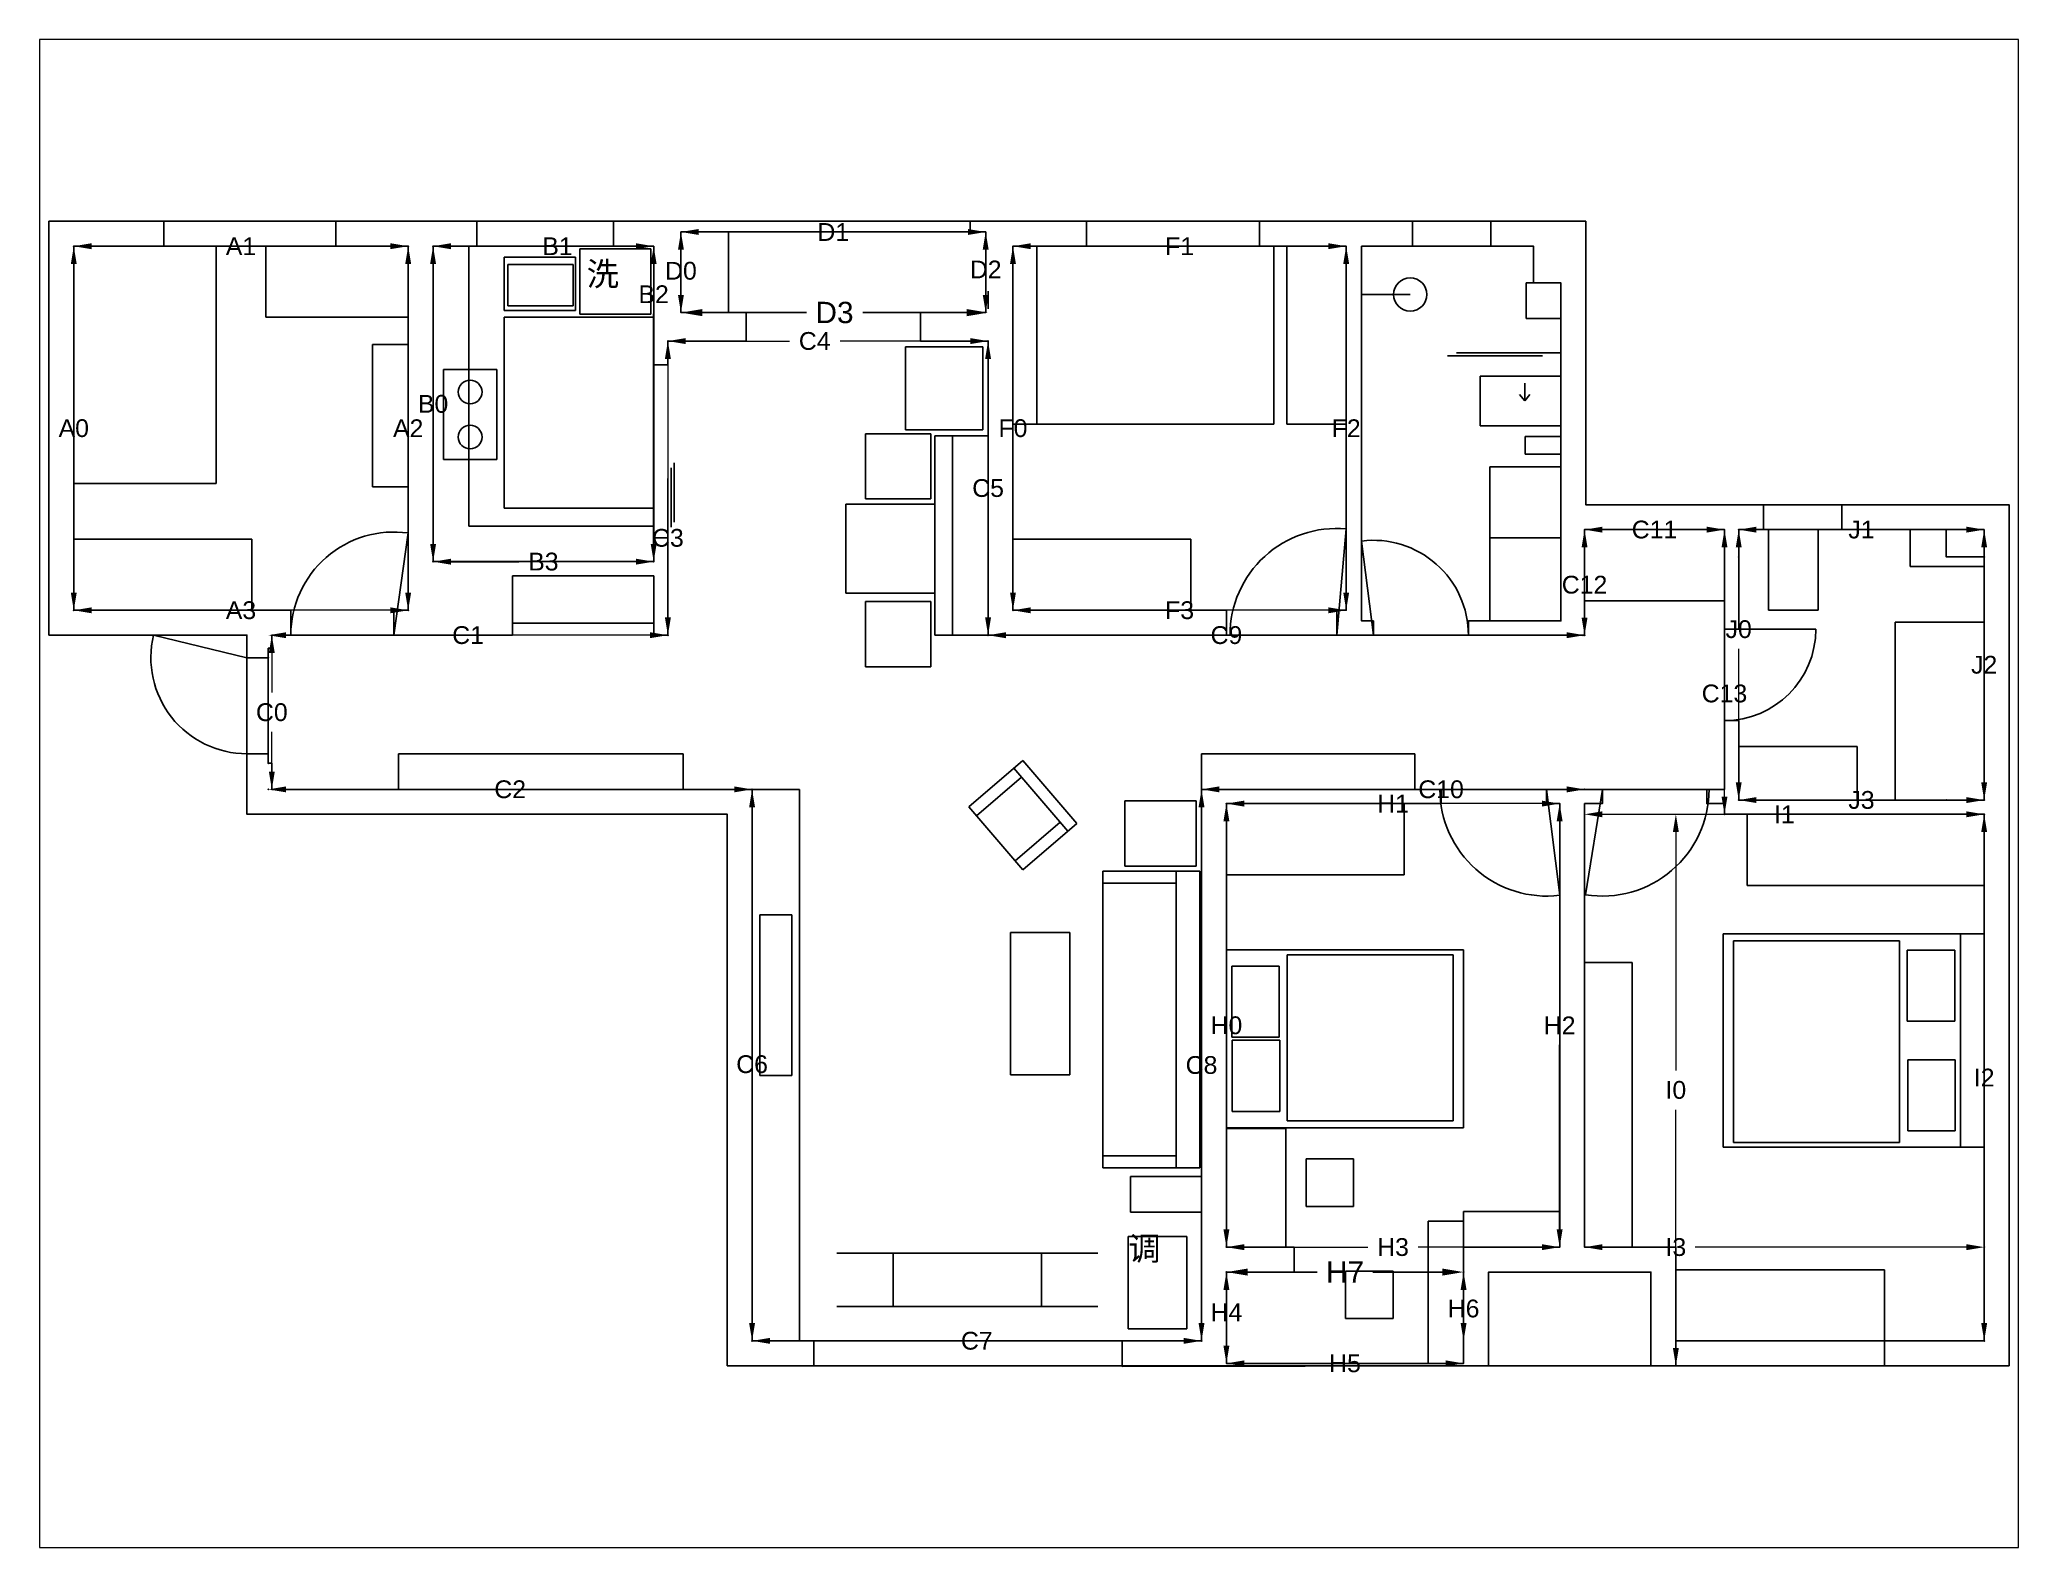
# Paper-space layout 'Layout1' of a CAD drawing. Header units: inches. Extents: x 1.05 to 9.45, y 0.8 to 7.2.
# The model-space entities are those that its viewports show. They can reach past a viewport. Long polylines and large blocks are cut down to what shows.
import ezdxf

# ---------------------------------------------------------------- set-up
doc = ezdxf.new("R2010")
doc.units = ezdxf.units.IN
doc.header["$MEASUREMENT"] = 0
doc.layers.add('1', color=7, linetype='Continuous')
doc.layers.add('wall', color=7, linetype='Continuous')
doc.layers.add('desgin', color=7, linetype='Continuous', plot=False)
doc.styles.get("Standard").update_dxf_attribs({"font": 'Arial.ttf'})
doc.dimstyles.get("Standard").update_dxf_attribs({"dimtxt": 0.18, "dimasz": 0.18, "dimexe": 0.18, "dimexo": 0.0625, "dimgap": 0.09, "dimtad": 0, "dimtih": 1, "dimtoh": 1, "dimdec": 4, "dimzin": 0, "dimdsep": 46, "dimtxsty": 'Standard', "dimcen": 0.09, "dimadec": 0, "dimazin": 0, "dimtfac": 1, "dimtdec": 4, "dimtofl": 0, "dimtmove": 0, "dimatfit": 3, "dimfxl": 1, "dimtolj": 1, "dimtzin": 0, "dimarcsym": 0})

psp = doc.layouts.get("Layout1")

msp = doc.modelspace()

# ---------------------------------------------------------------- texts
at = {"layer": 'desgin', "insert": (77.0098, 68.01887), "char_height": 0.2, "attachment_point": 1}
msp.add_mtext_dynamic_manual_height_columns('{\\fArial Unicode MS|b0|i0|c134|p0;洗}', width=0.0944422, gutter_width=1, heights=[0], dxfattribs=at)
at = {"layer": 'desgin', "insert": (81.57723, 59.80138), "char_height": 0.2, "attachment_point": 1}
msp.add_mtext('{\\fArial Unicode MS|b0|i0|c134|p0;调}', dxfattribs=at)

# ---------------------------------------------------------------- blocks, each defined once
blk = doc.blocks.new('*D46')
at = {"layer": '', "color": 0, "ltscale": 0.5, "transparency": 16777216}
for p in [(72.685, 68.152), (72.685, 68.152), (72.685, 65.082)]:
    blk.add_point(p, dxfattribs=at)
at = {"layer": 'wall', "color": 0, "lineweight": 9, "ltscale": 0.5, "transparency": 16777216}
for p, q in [((72.685, 68.002), (72.685, 66.783)), ((72.685, 65.232), (72.685, 66.451))]:
    blk.add_line(p, q, dxfattribs=at)
at = {"layer": 'wall', "color": 0, "ltscale": 0.5, "transparency": 16777216}
for points in [[(72.66, 68.002), (72.71, 68.002), (72.685, 68.152)], [(72.66, 65.232), (72.71, 65.232), (72.685, 65.082)]]:
    blk.add_solid(points, dxfattribs=at)
at = {"layer": 'wall', "color": 0, "ltscale": 0.5, "transparency": 16777216, "insert": (72.685, 66.617), "char_height": 0.15, "attachment_point": 5}
blk.add_mtext('\\A1;A0', dxfattribs=at)
blk = doc.blocks.new('*D45')
at = {"layer": '', "color": 0, "ltscale": 0.5, "transparency": 16777216}
for p in [(72.685, 68.152), (75.505, 68.152), (75.505, 68.152)]:
    blk.add_point(p, dxfattribs=at)
at = {"layer": 'wall', "color": 0, "lineweight": 9, "ltscale": 0.5, "transparency": 16777216}
for p, q in [((72.835, 68.152), (73.897, 68.152)), ((75.355, 68.152), (74.294, 68.152))]:
    blk.add_line(p, q, dxfattribs=at)
at = {"layer": 'wall', "color": 0, "ltscale": 0.5, "transparency": 16777216}
for points in [[(72.835, 68.177), (72.835, 68.127), (72.685, 68.152)], [(75.355, 68.177), (75.355, 68.127), (75.505, 68.152)]]:
    blk.add_solid(points, dxfattribs=at)
at = {"layer": 'wall', "color": 0, "ltscale": 0.5, "transparency": 16777216, "insert": (74.095, 68.152), "char_height": 0.15, "attachment_point": 5}
blk.add_mtext('\\A1;A1', dxfattribs=at)
blk = doc.blocks.new('*D44')
at = {"layer": '', "color": 0, "ltscale": 0.5, "transparency": 16777216}
for p in [(75.505, 68.152), (75.505, 65.082), (75.505, 65.082)]:
    blk.add_point(p, dxfattribs=at)
at = {"layer": 'wall', "color": 0, "lineweight": 9, "ltscale": 0.5, "transparency": 16777216}
for p, q in [((75.505, 68.002), (75.505, 66.782)), ((75.505, 65.232), (75.505, 66.452))]:
    blk.add_line(p, q, dxfattribs=at)
at = {"layer": 'wall', "color": 0, "ltscale": 0.5, "transparency": 16777216}
for points in [[(75.48, 68.002), (75.53, 68.002), (75.505, 68.152)], [(75.48, 65.232), (75.53, 65.232), (75.505, 65.082)]]:
    blk.add_solid(points, dxfattribs=at)
at = {"layer": 'wall', "color": 0, "ltscale": 0.5, "transparency": 16777216, "insert": (75.505, 66.617), "char_height": 0.15, "attachment_point": 5}
blk.add_mtext('\\A1;A2', dxfattribs=at)
blk = doc.blocks.new('*D43')
at = {"layer": '', "color": 0, "ltscale": 0.5, "transparency": 16777216}
for p in [(72.685, 65.082), (75.505, 65.082), (75.505, 65.082)]:
    blk.add_point(p, dxfattribs=at)
at = {"layer": 'wall', "color": 0, "lineweight": 9, "ltscale": 0.5, "transparency": 16777216}
for p, q in [((72.835, 65.082), (73.881, 65.082)), ((75.355, 65.082), (74.309, 65.082))]:
    blk.add_line(p, q, dxfattribs=at)
at = {"layer": 'wall', "color": 0, "ltscale": 0.5, "transparency": 16777216}
for points in [[(72.835, 65.107), (72.835, 65.057), (72.685, 65.082)], [(75.355, 65.107), (75.355, 65.057), (75.505, 65.082)]]:
    blk.add_solid(points, dxfattribs=at)
at = {"layer": 'wall', "color": 0, "ltscale": 0.5, "transparency": 16777216, "insert": (74.095, 65.082), "char_height": 0.15, "attachment_point": 5}
blk.add_mtext('\\A1;A3', dxfattribs=at)
blk = doc.blocks.new('*D42')
at = {"layer": 'wall', "color": 0, "lineweight": 9, "ltscale": 0.5, "transparency": 16777216}
for p, q in [((74.355, 64.722), (74.355, 64.389)), ((74.355, 63.722), (74.355, 64.056))]:
    blk.add_line(p, q, dxfattribs=at)
at = {"layer": 'wall', "color": 0, "ltscale": 0.5, "transparency": 16777216}
for points in [[(74.33, 64.722), (74.38, 64.722), (74.355, 64.872)], [(74.33, 63.722), (74.38, 63.722), (74.355, 63.572)]]:
    blk.add_solid(points, dxfattribs=at)
at = {"layer": 'wall', "color": 0, "ltscale": 0.5, "transparency": 16777216, "insert": (74.355, 64.222), "char_height": 0.15, "attachment_point": 5}
blk.add_mtext('\\A1;C0', dxfattribs=at)
blk = doc.blocks.new('*D41')
at = {"layer": '', "color": 0, "ltscale": 0.5, "transparency": 16777216}
for p in [(75.715, 68.152), (75.715, 68.152), (75.715, 65.492)]:
    blk.add_point(p, dxfattribs=at)
at = {"layer": 'wall', "color": 0, "lineweight": 9, "ltscale": 0.5, "transparency": 16777216}
for p, q in [((75.715, 68.002), (75.715, 66.988)), ((75.715, 65.642), (75.715, 66.656))]:
    blk.add_line(p, q, dxfattribs=at)
at = {"layer": 'wall', "color": 0, "ltscale": 0.5, "transparency": 16777216}
for points in [[(75.69, 68.002), (75.74, 68.002), (75.715, 68.152)], [(75.69, 65.642), (75.74, 65.642), (75.715, 65.492)]]:
    blk.add_solid(points, dxfattribs=at)
at = {"layer": 'wall', "color": 0, "ltscale": 0.5, "transparency": 16777216, "insert": (75.715, 66.822), "char_height": 0.15, "attachment_point": 5}
blk.add_mtext('\\A1;B0', dxfattribs=at)
blk = doc.blocks.new('*D40')
at = {"layer": 'wall', "color": 0, "lineweight": 9, "ltscale": 0.5, "transparency": 16777216}
for p, q in [((75.865, 68.152), (76.572, 68.152)), ((77.425, 68.152), (76.955, 68.152))]:
    blk.add_line(p, q, dxfattribs=at)
at = {"layer": 'wall', "color": 0, "ltscale": 0.5, "transparency": 16777216}
for points in [[(75.865, 68.177), (75.865, 68.127), (75.715, 68.152)], [(77.425, 68.177), (77.425, 68.127), (77.575, 68.152)]]:
    blk.add_solid(points, dxfattribs=at)
at = {"layer": 'wall', "color": 0, "ltscale": 0.5, "transparency": 16777216, "insert": (76.764, 68.152), "char_height": 0.15, "attachment_point": 5}
blk.add_mtext('\\A1;B1', dxfattribs=at)
blk = doc.blocks.new('*D39')
at = {"layer": 'wall', "color": 0, "lineweight": 9, "ltscale": 0.5, "transparency": 16777216}
for p, q in [((77.575, 68.002), (77.575, 67.912)), ((77.575, 65.642), (77.575, 67.582))]:
    blk.add_line(p, q, dxfattribs=at)
at = {"layer": 'wall', "color": 0, "ltscale": 0.5, "transparency": 16777216}
for points in [[(77.55, 68.002), (77.6, 68.002), (77.575, 68.152)], [(77.55, 65.642), (77.6, 65.642), (77.575, 65.492)]]:
    blk.add_solid(points, dxfattribs=at)
at = {"layer": 'wall', "color": 0, "ltscale": 0.5, "transparency": 16777216, "insert": (77.575, 67.747), "char_height": 0.15, "attachment_point": 5}
blk.add_mtext('\\A1;B2', dxfattribs=at)
blk = doc.blocks.new('*D38')
at = {"layer": '', "color": 0, "ltscale": 0.5, "transparency": 16777216}
for p in [(75.715, 65.492), (77.575, 65.492), (77.575, 65.492)]:
    blk.add_point(p, dxfattribs=at)
at = {"layer": 'wall', "color": 0, "lineweight": 9, "ltscale": 0.5, "transparency": 16777216}
for p, q in [((75.865, 65.492), (76.439, 65.492)), ((77.425, 65.492), (76.852, 65.492))]:
    blk.add_line(p, q, dxfattribs=at)
at = {"layer": 'wall', "color": 0, "ltscale": 0.5, "transparency": 16777216}
for points in [[(75.865, 65.517), (75.865, 65.467), (75.715, 65.492)], [(77.425, 65.517), (77.425, 65.467), (77.575, 65.492)]]:
    blk.add_solid(points, dxfattribs=at)
at = {"layer": 'wall', "color": 0, "ltscale": 0.5, "transparency": 16777216, "insert": (76.645, 65.492), "char_height": 0.15, "attachment_point": 5}
blk.add_mtext('\\A1;B3', dxfattribs=at)
blk = doc.blocks.new('*D37')
at = {"layer": '', "color": 0, "ltscale": 0.5, "transparency": 16777216}
for p in [(77.695, 67.352), (77.695, 64.872), (77.695, 64.872)]:
    blk.add_point(p, dxfattribs=at)
at = {"layer": 'wall', "color": 0, "lineweight": 9, "ltscale": 0.5, "transparency": 16777216}
for p, q in [((77.695, 67.202), (77.695, 65.859)), ((77.695, 65.022), (77.695, 65.526))]:
    blk.add_line(p, q, dxfattribs=at)
at = {"layer": 'wall', "color": 0, "ltscale": 0.5, "transparency": 16777216}
for points in [[(77.67, 67.202), (77.72, 67.202), (77.695, 67.352)], [(77.67, 65.022), (77.72, 65.022), (77.695, 64.872)]]:
    blk.add_solid(points, dxfattribs=at)
at = {"layer": 'wall', "color": 0, "ltscale": 0.5, "transparency": 16777216, "insert": (77.695, 65.692), "char_height": 0.15, "attachment_point": 5}
blk.add_mtext('\\A1;C3', dxfattribs=at)
blk = doc.blocks.new('*D36')
at = {"layer": 'wall', "color": 0, "lineweight": 9, "ltscale": 0.5, "transparency": 16777216}
for p, q in [((77.845, 67.352), (78.72, 67.352)), ((80.245, 67.352), (79.147, 67.352))]:
    blk.add_line(p, q, dxfattribs=at)
at = {"layer": 'wall', "color": 0, "ltscale": 0.5, "transparency": 16777216}
for points in [[(77.845, 67.377), (77.845, 67.327), (77.695, 67.352)], [(80.245, 67.377), (80.245, 67.327), (80.395, 67.352)]]:
    blk.add_solid(points, dxfattribs=at)
at = {"layer": 'wall', "color": 0, "ltscale": 0.5, "transparency": 16777216, "insert": (78.933, 67.352), "char_height": 0.15, "attachment_point": 5}
blk.add_mtext('\\A1;C4', dxfattribs=at)
blk = doc.blocks.new('*D35')
at = {"layer": '', "color": 0, "ltscale": 0.5, "transparency": 16777216}
for p in [(80.395, 67.352), (80.395, 64.872), (80.395, 64.872)]:
    blk.add_point(p, dxfattribs=at)
at = {"layer": 'wall', "color": 0, "lineweight": 9, "ltscale": 0.5, "transparency": 16777216}
for p, q in [((80.395, 67.202), (80.395, 66.279)), ((80.395, 65.022), (80.395, 65.946))]:
    blk.add_line(p, q, dxfattribs=at)
at = {"layer": 'wall', "color": 0, "ltscale": 0.5, "transparency": 16777216}
for points in [[(80.37, 67.202), (80.42, 67.202), (80.395, 67.352)], [(80.37, 65.022), (80.42, 65.022), (80.395, 64.872)]]:
    blk.add_solid(points, dxfattribs=at)
at = {"layer": 'wall', "color": 0, "ltscale": 0.5, "transparency": 16777216, "insert": (80.395, 66.112), "char_height": 0.15, "attachment_point": 5}
blk.add_mtext('\\A1;C5', dxfattribs=at)
blk = doc.blocks.new('*D34')
at = {"layer": '', "color": 0, "ltscale": 0.5, "transparency": 16777216}
for p in [(78.405, 63.572), (78.405, 58.922), (78.405, 58.922)]:
    blk.add_point(p, dxfattribs=at)
at = {"layer": 'wall', "color": 0, "lineweight": 9, "ltscale": 0.5, "transparency": 16777216}
for p, q in [((78.405, 63.422), (78.405, 61.421)), ((78.405, 59.072), (78.405, 61.087))]:
    blk.add_line(p, q, dxfattribs=at)
at = {"layer": 'wall', "color": 0, "ltscale": 0.5, "transparency": 16777216}
for points in [[(78.38, 63.422), (78.43, 63.422), (78.405, 63.572)], [(78.38, 59.072), (78.43, 59.072), (78.405, 58.922)]]:
    blk.add_solid(points, dxfattribs=at)
at = {"layer": 'wall', "color": 0, "ltscale": 0.5, "transparency": 16777216, "insert": (78.405, 61.254), "char_height": 0.15, "attachment_point": 5}
blk.add_mtext('\\A1;C6', dxfattribs=at)
blk = doc.blocks.new('*D33')
at = {"layer": '', "color": 0, "ltscale": 0.5, "transparency": 16777216}
for p in [(78.405, 58.922), (82.195, 58.922), (82.195, 58.922)]:
    blk.add_point(p, dxfattribs=at)
at = {"layer": 'wall', "color": 0, "lineweight": 9, "ltscale": 0.5, "transparency": 16777216}
for p, q in [((78.555, 58.922), (80.085, 58.922)), ((82.045, 58.922), (80.515, 58.922))]:
    blk.add_line(p, q, dxfattribs=at)
at = {"layer": 'wall', "color": 0, "ltscale": 0.5, "transparency": 16777216}
for points in [[(78.555, 58.947), (78.555, 58.897), (78.405, 58.922)], [(82.045, 58.947), (82.045, 58.897), (82.195, 58.922)]]:
    blk.add_solid(points, dxfattribs=at)
at = {"layer": 'wall', "color": 0, "ltscale": 0.5, "transparency": 16777216, "insert": (80.3, 58.922), "char_height": 0.15, "attachment_point": 5}
blk.add_mtext('\\A1;C7', dxfattribs=at)
blk = doc.blocks.new('*D32')
at = {"layer": '', "color": 0, "ltscale": 0.5, "transparency": 16777216}
for p in [(82.195, 63.572), (82.195, 58.922), (82.195, 58.922)]:
    blk.add_point(p, dxfattribs=at)
at = {"layer": 'wall', "color": 0, "lineweight": 9, "ltscale": 0.5, "transparency": 16777216}
for p, q in [((82.195, 63.422), (82.195, 61.414)), ((82.195, 59.072), (82.195, 61.081))]:
    blk.add_line(p, q, dxfattribs=at)
at = {"layer": 'wall', "color": 0, "ltscale": 0.5, "transparency": 16777216}
for points in [[(82.17, 63.422), (82.22, 63.422), (82.195, 63.572)], [(82.17, 59.072), (82.22, 59.072), (82.195, 58.922)]]:
    blk.add_solid(points, dxfattribs=at)
at = {"layer": 'wall', "color": 0, "ltscale": 0.5, "transparency": 16777216, "insert": (82.195, 61.247), "char_height": 0.15, "attachment_point": 5}
blk.add_mtext('\\A1;C8', dxfattribs=at)
blk = doc.blocks.new('*D31')
at = {"layer": '', "color": 0, "ltscale": 0.5, "transparency": 16777216}
for p in [(80.395, 64.872), (85.425, 64.872), (85.425, 64.872)]:
    blk.add_point(p, dxfattribs=at)
at = {"layer": 'wall', "color": 0, "lineweight": 9, "ltscale": 0.5, "transparency": 16777216}
for p, q in [((80.545, 64.872), (82.19, 64.872)), ((85.275, 64.872), (82.62, 64.872))]:
    blk.add_line(p, q, dxfattribs=at)
at = {"layer": 'wall', "color": 0, "ltscale": 0.5, "transparency": 16777216}
for points in [[(80.545, 64.897), (80.545, 64.847), (80.395, 64.872)], [(85.275, 64.897), (85.275, 64.847), (85.425, 64.872)]]:
    blk.add_solid(points, dxfattribs=at)
at = {"layer": 'wall', "color": 0, "ltscale": 0.5, "transparency": 16777216, "insert": (82.405, 64.872), "char_height": 0.15, "attachment_point": 5}
blk.add_mtext('\\A1;C9', dxfattribs=at)
blk = doc.blocks.new('*D30')
at = {"layer": 'wall', "color": 0, "lineweight": 9, "ltscale": 0.5, "transparency": 16777216}
for p, q in [((80.755, 68.152), (81.826, 68.152)), ((83.265, 68.152), (82.194, 68.152))]:
    blk.add_line(p, q, dxfattribs=at)
at = {"layer": 'wall', "color": 0, "ltscale": 0.5, "transparency": 16777216}
for points in [[(80.755, 68.177), (80.755, 68.127), (80.605, 68.152)], [(83.265, 68.177), (83.265, 68.127), (83.415, 68.152)]]:
    blk.add_solid(points, dxfattribs=at)
at = {"layer": 'wall', "color": 0, "ltscale": 0.5, "transparency": 16777216, "insert": (82.01, 68.152), "char_height": 0.15, "attachment_point": 5}
blk.add_mtext('\\A1;F1', dxfattribs=at)
blk = doc.blocks.new('*D29')
at = {"layer": '', "color": 0, "ltscale": 0.5, "transparency": 16777216}
for p in [(80.605, 68.152), (80.605, 65.082), (80.605, 65.082)]:
    blk.add_point(p, dxfattribs=at)
at = {"layer": 'wall', "color": 0, "lineweight": 9, "ltscale": 0.5, "transparency": 16777216}
for p, q in [((80.605, 68.002), (80.605, 66.783)), ((80.605, 65.232), (80.605, 66.451))]:
    blk.add_line(p, q, dxfattribs=at)
at = {"layer": 'wall', "color": 0, "ltscale": 0.5, "transparency": 16777216}
for points in [[(80.58, 68.002), (80.63, 68.002), (80.605, 68.152)], [(80.58, 65.232), (80.63, 65.232), (80.605, 65.082)]]:
    blk.add_solid(points, dxfattribs=at)
at = {"layer": 'wall', "color": 0, "ltscale": 0.5, "transparency": 16777216, "insert": (80.605, 66.617), "char_height": 0.15, "attachment_point": 5}
blk.add_mtext('\\A1;F0', dxfattribs=at)
blk = doc.blocks.new('*D28')
at = {"layer": 'wall', "color": 0, "lineweight": 9, "ltscale": 0.5, "transparency": 16777216}
for p, q in [((83.415, 68.002), (83.415, 66.782)), ((83.415, 65.232), (83.415, 66.452))]:
    blk.add_line(p, q, dxfattribs=at)
at = {"layer": 'wall', "color": 0, "ltscale": 0.5, "transparency": 16777216}
for points in [[(83.39, 68.002), (83.44, 68.002), (83.415, 68.152)], [(83.39, 65.232), (83.44, 65.232), (83.415, 65.082)]]:
    blk.add_solid(points, dxfattribs=at)
at = {"layer": 'wall', "color": 0, "ltscale": 0.5, "transparency": 16777216, "insert": (83.415, 66.617), "char_height": 0.15, "attachment_point": 5}
blk.add_mtext('\\A1;F2', dxfattribs=at)
blk = doc.blocks.new('*D27')
at = {"layer": 'wall', "color": 0, "lineweight": 9, "ltscale": 0.5, "transparency": 16777216}
for p, q in [((80.755, 65.082), (81.811, 65.082)), ((83.265, 65.082), (82.21, 65.082))]:
    blk.add_line(p, q, dxfattribs=at)
at = {"layer": 'wall', "color": 0, "ltscale": 0.5, "transparency": 16777216}
for points in [[(80.755, 65.107), (80.755, 65.057), (80.605, 65.082)], [(83.265, 65.107), (83.265, 65.057), (83.415, 65.082)]]:
    blk.add_solid(points, dxfattribs=at)
at = {"layer": 'wall', "color": 0, "ltscale": 0.5, "transparency": 16777216, "insert": (82.01, 65.082), "char_height": 0.15, "attachment_point": 5}
blk.add_mtext('\\A1;F3', dxfattribs=at)
blk = doc.blocks.new('*D22')
at = {"layer": 'wall', "color": 0, "lineweight": 9, "ltscale": 0.5, "transparency": 16777216}
for p, q in [((77.805, 68.122), (77.805, 68.05)), ((77.805, 67.742), (77.805, 67.838))]:
    blk.add_line(p, q, dxfattribs=at)
at = {"layer": 'wall', "color": 0, "ltscale": 0.5, "transparency": 16777216}
for points in [[(77.78, 68.122), (77.83, 68.122), (77.805, 68.272)], [(77.78, 67.742), (77.83, 67.742), (77.805, 67.592)]]:
    blk.add_solid(points, dxfattribs=at)
at = {"layer": 'wall', "color": 0, "ltscale": 0.5, "transparency": 16777216, "insert": (77.805, 67.944), "char_height": 0.15, "attachment_point": 5}
blk.add_mtext('\\A1;D0', dxfattribs=at)
blk = doc.blocks.new('*D21')
at = {"layer": 'wall', "color": 0, "lineweight": 9, "ltscale": 0.5, "transparency": 16777216}
for p, q in [((80.375, 68.122), (80.375, 68.061)), ((80.375, 67.742), (80.375, 67.851))]:
    blk.add_line(p, q, dxfattribs=at)
at = {"layer": 'wall', "color": 0, "ltscale": 0.5, "transparency": 16777216}
for points in [[(80.35, 68.122), (80.4, 68.122), (80.375, 68.272)], [(80.35, 67.742), (80.4, 67.742), (80.375, 67.592)]]:
    blk.add_solid(points, dxfattribs=at)
at = {"layer": 'wall', "color": 0, "ltscale": 0.5, "transparency": 16777216, "insert": (80.375, 67.956), "char_height": 0.15, "attachment_point": 5}
blk.add_mtext('\\A1;D2', dxfattribs=at)
blk = doc.blocks.new('*D20')
at = {"layer": 'wall', "color": 0, "lineweight": 9, "ltscale": 0.5, "transparency": 16777216}
for p, q in [((77.955, 68.272), (78.893, 68.272)), ((80.225, 68.272), (79.288, 68.272))]:
    blk.add_line(p, q, dxfattribs=at)
at = {"layer": 'wall', "color": 0, "ltscale": 0.5, "transparency": 16777216}
for points in [[(77.955, 68.297), (77.955, 68.247), (77.805, 68.272)], [(80.225, 68.297), (80.225, 68.247), (80.375, 68.272)]]:
    blk.add_solid(points, dxfattribs=at)
at = {"layer": 'wall', "color": 0, "ltscale": 0.5, "transparency": 16777216, "insert": (79.09, 68.272), "char_height": 0.15, "attachment_point": 5}
blk.add_mtext('\\A1;D1', dxfattribs=at)
blk = doc.blocks.new('*D47')
at = {"layer": '', "color": 0, "ltscale": 0.5, "transparency": 16777216}
for p in [(74.325, 63.792), (74.325, 63.572), (78.405, 63.572)]:
    blk.add_point(p, dxfattribs=at)
at = {"layer": 'wall', "color": 0, "lineweight": 9, "ltscale": 0.5, "transparency": 16777216}
for p, q in [((74.475, 63.572), (76.151, 63.572)), ((78.255, 63.572), (76.579, 63.572))]:
    blk.add_line(p, q, dxfattribs=at)
at = {"layer": 'wall', "color": 0, "ltscale": 0.5, "transparency": 16777216}
for points in [[(74.475, 63.597), (74.475, 63.547), (74.325, 63.572)], [(78.255, 63.597), (78.255, 63.547), (78.405, 63.572)]]:
    blk.add_solid(points, dxfattribs=at)
at = {"layer": 'wall', "color": 0, "ltscale": 0.5, "transparency": 16777216, "insert": (76.365, 63.572), "char_height": 0.15, "attachment_point": 5}
blk.add_mtext('\\A1;C2', dxfattribs=at)
blk = doc.blocks.new('*D19')
at = {"layer": '', "color": 0, "ltscale": 0.5, "transparency": 16777216}
for p in [(77.695, 64.872), (77.695, 64.872), (74.325, 64.682)]:
    blk.add_point(p, dxfattribs=at)
at = {"layer": 'wall', "color": 0, "lineweight": 9, "ltscale": 0.5, "transparency": 16777216}
for p, q in [((74.475, 64.872), (75.811, 64.872)), ((77.545, 64.872), (76.21, 64.872))]:
    blk.add_line(p, q, dxfattribs=at)
at = {"layer": 'wall', "color": 0, "ltscale": 0.5, "transparency": 16777216}
for points in [[(74.475, 64.897), (74.475, 64.847), (74.325, 64.872)], [(77.545, 64.897), (77.545, 64.847), (77.695, 64.872)]]:
    blk.add_solid(points, dxfattribs=at)
at = {"layer": 'wall', "color": 0, "ltscale": 0.5, "transparency": 16777216, "insert": (76.01, 64.872), "char_height": 0.15, "attachment_point": 5}
blk.add_mtext('\\A1;C1', dxfattribs=at)
blk = doc.blocks.new('*D18')
at = {"layer": '', "color": 0, "ltscale": 0.5, "transparency": 16777216}
for p in [(82.195, 63.572), (85.425, 63.572), (85.425, 63.572)]:
    blk.add_point(p, dxfattribs=at)
at = {"layer": 'wall', "color": 0, "lineweight": 9, "ltscale": 0.5, "transparency": 16777216}
for p, q in [((82.345, 63.572), (83.943, 63.572)), ((85.275, 63.572), (84.487, 63.572))]:
    blk.add_line(p, q, dxfattribs=at)
at = {"layer": 'wall', "color": 0, "ltscale": 0.5, "transparency": 16777216}
for points in [[(82.345, 63.597), (82.345, 63.547), (82.195, 63.572)], [(85.275, 63.597), (85.275, 63.547), (85.425, 63.572)]]:
    blk.add_solid(points, dxfattribs=at)
at = {"layer": 'wall', "color": 0, "ltscale": 0.5, "transparency": 16777216, "insert": (84.215, 63.572), "char_height": 0.15, "attachment_point": 5}
blk.add_mtext('\\A1;C10', dxfattribs=at)
blk = doc.blocks.new('*D17')
at = {"layer": '', "color": 0, "ltscale": 0.5, "transparency": 16777216}
for p in [(85.425, 65.762), (86.605, 65.762), (86.605, 65.762)]:
    blk.add_point(p, dxfattribs=at)
at = {"layer": 'wall', "color": 0, "lineweight": 9, "ltscale": 0.5, "transparency": 16777216}
for p, q in [((85.575, 65.762), (85.766, 65.762)), ((86.455, 65.762), (86.265, 65.762))]:
    blk.add_line(p, q, dxfattribs=at)
at = {"layer": 'wall', "color": 0, "ltscale": 0.5, "transparency": 16777216}
for points in [[(85.575, 65.787), (85.575, 65.737), (85.425, 65.762)], [(86.455, 65.787), (86.455, 65.737), (86.605, 65.762)]]:
    blk.add_solid(points, dxfattribs=at)
at = {"layer": 'wall', "color": 0, "ltscale": 0.5, "transparency": 16777216, "insert": (86.015, 65.762), "char_height": 0.15, "attachment_point": 5}
blk.add_mtext('\\A1;C11', dxfattribs=at)
blk = doc.blocks.new('*D16')
at = {"layer": 'wall', "color": 0, "lineweight": 9, "ltscale": 0.5, "transparency": 16777216}
for p, q in [((85.575, 63.362), (86.962, 63.362)), ((88.645, 63.362), (87.258, 63.362))]:
    blk.add_line(p, q, dxfattribs=at)
at = {"layer": 'wall', "color": 0, "ltscale": 0.5, "transparency": 16777216}
for points in [[(85.575, 63.387), (85.575, 63.337), (85.425, 63.362)], [(88.645, 63.387), (88.645, 63.337), (88.795, 63.362)]]:
    blk.add_solid(points, dxfattribs=at)
at = {"layer": 'wall', "color": 0, "ltscale": 0.5, "transparency": 16777216, "insert": (87.11, 63.362), "char_height": 0.15, "attachment_point": 5}
blk.add_mtext('\\A1;I1', dxfattribs=at)
blk = doc.blocks.new('*D15')
at = {"layer": '', "color": 0, "ltscale": 0.5, "transparency": 16777216}
for p in [(85.425, 59.712), (88.795, 59.712), (88.795, 59.712)]:
    blk.add_point(p, dxfattribs=at)
at = {"layer": 'wall', "color": 0, "lineweight": 9, "ltscale": 0.5, "transparency": 16777216}
for p, q in [((85.575, 59.712), (86.031, 59.712)), ((88.645, 59.712), (86.359, 59.712))]:
    blk.add_line(p, q, dxfattribs=at)
at = {"layer": 'wall', "color": 0, "ltscale": 0.5, "transparency": 16777216}
for points in [[(85.575, 59.737), (85.575, 59.687), (85.425, 59.712)], [(88.645, 59.737), (88.645, 59.687), (88.795, 59.712)]]:
    blk.add_solid(points, dxfattribs=at)
at = {"layer": 'wall', "color": 0, "ltscale": 0.5, "transparency": 16777216, "insert": (86.195, 59.712), "char_height": 0.15, "attachment_point": 5}
blk.add_mtext('\\A1;I3', dxfattribs=at)
blk = doc.blocks.new('*D14')
at = {"layer": '', "color": 0, "ltscale": 0.5, "transparency": 16777216}
for p in [(88.795, 63.362), (88.795, 58.922), (88.795, 58.922)]:
    blk.add_point(p, dxfattribs=at)
at = {"layer": 'wall', "color": 0, "lineweight": 9, "ltscale": 0.5, "transparency": 16777216}
for p, q in [((88.795, 63.212), (88.795, 61.307)), ((88.795, 59.072), (88.795, 60.977))]:
    blk.add_line(p, q, dxfattribs=at)
at = {"layer": 'wall', "color": 0, "ltscale": 0.5, "transparency": 16777216}
for points in [[(88.77, 63.212), (88.82, 63.212), (88.795, 63.362)], [(88.77, 59.072), (88.82, 59.072), (88.795, 58.922)]]:
    blk.add_solid(points, dxfattribs=at)
at = {"layer": 'wall', "color": 0, "ltscale": 0.5, "transparency": 16777216, "insert": (88.795, 61.142), "char_height": 0.15, "attachment_point": 5}
blk.add_mtext('\\A1;I2', dxfattribs=at)
blk = doc.blocks.new('*D13')
at = {"layer": 'wall', "color": 0, "lineweight": 9, "ltscale": 0.5, "transparency": 16777216}
for p, q in [((86.195, 63.212), (86.195, 61.203)), ((86.195, 58.862), (86.195, 60.871))]:
    blk.add_line(p, q, dxfattribs=at)
at = {"layer": 'wall', "color": 0, "ltscale": 0.5, "transparency": 16777216}
for points in [[(86.17, 63.212), (86.22, 63.212), (86.195, 63.362)], [(86.17, 58.862), (86.22, 58.862), (86.195, 58.712)]]:
    blk.add_solid(points, dxfattribs=at)
at = {"layer": 'wall', "color": 0, "ltscale": 0.5, "transparency": 16777216, "insert": (86.195, 61.037), "char_height": 0.15, "attachment_point": 5}
blk.add_mtext('\\A1;I0', dxfattribs=at)
blk = doc.blocks.new('*D12')
at = {"layer": '', "color": 0, "ltscale": 0.5, "transparency": 16777216}
for p in [(82.405, 63.452), (85.215, 63.452), (85.215, 63.452)]:
    blk.add_point(p, dxfattribs=at)
at = {"layer": 'wall', "color": 0, "lineweight": 9, "ltscale": 0.5, "transparency": 16777216}
for p, q in [((82.555, 63.452), (83.614, 63.452)), ((85.065, 63.452), (84.007, 63.452))]:
    blk.add_line(p, q, dxfattribs=at)
at = {"layer": 'wall', "color": 0, "ltscale": 0.5, "transparency": 16777216}
for points in [[(82.555, 63.477), (82.555, 63.427), (82.405, 63.452)], [(85.065, 63.477), (85.065, 63.427), (85.215, 63.452)]]:
    blk.add_solid(points, dxfattribs=at)
at = {"layer": 'wall', "color": 0, "ltscale": 0.5, "transparency": 16777216, "insert": (83.81, 63.452), "char_height": 0.15, "attachment_point": 5}
blk.add_mtext('\\A1;H1', dxfattribs=at)
blk = doc.blocks.new('*D11')
at = {"layer": '', "color": 0, "ltscale": 0.5, "transparency": 16777216}
for p in [(82.405, 63.452), (82.405, 59.712), (82.405, 59.712)]:
    blk.add_point(p, dxfattribs=at)
at = {"layer": 'wall', "color": 0, "lineweight": 9, "ltscale": 0.5, "transparency": 16777216}
for p, q in [((82.405, 63.302), (82.405, 61.748)), ((82.405, 59.862), (82.405, 61.416))]:
    blk.add_line(p, q, dxfattribs=at)
at = {"layer": 'wall', "color": 0, "ltscale": 0.5, "transparency": 16777216}
for points in [[(82.38, 63.302), (82.43, 63.302), (82.405, 63.452)], [(82.38, 59.862), (82.43, 59.862), (82.405, 59.712)]]:
    blk.add_solid(points, dxfattribs=at)
at = {"layer": 'wall', "color": 0, "ltscale": 0.5, "transparency": 16777216, "insert": (82.405, 61.582), "char_height": 0.15, "attachment_point": 5}
blk.add_mtext('\\A1;H0', dxfattribs=at)
blk = doc.blocks.new('*D10')
at = {"layer": '', "color": 0, "ltscale": 0.5, "transparency": 16777216}
for p in [(85.105, 63.452), (85.105, 59.712), (85.215, 59.712)]:
    blk.add_point(p, dxfattribs=at)
at = {"layer": 'wall', "color": 0, "lineweight": 9, "ltscale": 0.5, "transparency": 16777216}
for p, q in [((85.215, 63.302), (85.215, 61.747)), ((85.215, 59.862), (85.215, 61.417))]:
    blk.add_line(p, q, dxfattribs=at)
at = {"layer": 'wall', "color": 0, "ltscale": 0.5, "transparency": 16777216}
for points in [[(85.19, 63.302), (85.24, 63.302), (85.215, 63.452)], [(85.19, 59.862), (85.24, 59.862), (85.215, 59.712)]]:
    blk.add_solid(points, dxfattribs=at)
at = {"layer": 'wall', "color": 0, "ltscale": 0.5, "transparency": 16777216, "insert": (85.215, 61.582), "char_height": 0.15, "attachment_point": 5}
blk.add_mtext('\\A1;H2', dxfattribs=at)
blk = doc.blocks.new('*D9')
at = {"layer": '', "color": 0, "ltscale": 0.5, "transparency": 16777216}
for p in [(82.405, 59.712), (85.215, 59.712), (85.215, 59.712)]:
    blk.add_point(p, dxfattribs=at)
at = {"layer": 'wall', "color": 0, "lineweight": 9, "ltscale": 0.5, "transparency": 16777216}
for p, q in [((82.555, 59.712), (83.598, 59.712)), ((85.065, 59.712), (84.022, 59.712))]:
    blk.add_line(p, q, dxfattribs=at)
at = {"layer": 'wall', "color": 0, "ltscale": 0.5, "transparency": 16777216}
for points in [[(82.555, 59.737), (82.555, 59.687), (82.405, 59.712)], [(85.065, 59.737), (85.065, 59.687), (85.215, 59.712)]]:
    blk.add_solid(points, dxfattribs=at)
at = {"layer": 'wall', "color": 0, "ltscale": 0.5, "transparency": 16777216, "insert": (83.81, 59.712), "char_height": 0.15, "attachment_point": 5}
blk.add_mtext('\\A1;H3', dxfattribs=at)
blk = doc.blocks.new('*D8')
at = {"layer": 'wall', "color": 0, "lineweight": 9, "ltscale": 0.5}
for p, q in [((82.405, 59.352), (82.405, 59.268)), ((82.405, 58.882), (82.405, 59.058))]:
    blk.add_line(p, q, dxfattribs=at)
at = {"layer": 'wall', "color": 0, "ltscale": 0.5}
for points in [[(82.38, 59.352), (82.43, 59.352), (82.405, 59.502)], [(82.38, 58.882), (82.43, 58.882), (82.405, 58.732)]]:
    blk.add_solid(points, dxfattribs=at)
at = {"layer": 'wall', "color": 0, "ltscale": 0.5, "insert": (82.405, 59.163), "char_height": 0.15, "attachment_point": 5}
blk.add_mtext('\\A1;H4', dxfattribs=at)
blk = doc.blocks.new('*D7')
at = {"layer": 'wall', "color": 0, "lineweight": 9, "ltscale": 0.5, "transparency": 16777216}
for p, q in [((84.405, 59.352), (84.405, 59.3)), ((84.405, 59.072), (84.405, 59.088))]:
    blk.add_line(p, q, dxfattribs=at)
at = {"layer": 'wall', "color": 0, "ltscale": 0.5, "transparency": 16777216}
for points in [[(84.38, 59.352), (84.43, 59.352), (84.405, 59.502)], [(84.38, 59.072), (84.43, 59.072), (84.405, 58.922)]]:
    blk.add_solid(points, dxfattribs=at)
at = {"layer": 'wall', "color": 0, "ltscale": 0.5, "transparency": 16777216, "insert": (84.405, 59.194), "char_height": 0.15, "attachment_point": 5}
blk.add_mtext('\\A1;H6', dxfattribs=at)
blk = doc.blocks.new('*D6')
at = {"layer": 'wall', "color": 0, "lineweight": 9, "ltscale": 0.5, "transparency": 16777216}
for p, q in [((82.555, 58.732), (83.193, 58.732)), ((84.255, 58.732), (83.617, 58.732))]:
    blk.add_line(p, q, dxfattribs=at)
at = {"layer": 'wall', "color": 0, "ltscale": 0.5, "transparency": 16777216}
for points in [[(82.555, 58.757), (82.555, 58.707), (82.405, 58.732)], [(84.255, 58.757), (84.255, 58.707), (84.405, 58.732)]]:
    blk.add_solid(points, dxfattribs=at)
at = {"layer": 'wall', "color": 0, "ltscale": 0.5, "transparency": 16777216, "insert": (83.405, 58.732), "char_height": 0.15, "attachment_point": 5}
blk.add_mtext('\\A1;H5', dxfattribs=at)
blk = doc.blocks.new('*D5')
at = {"layer": '', "color": 0, "ltscale": 0.5, "transparency": 16777216}
for p in [(86.605, 65.762), (86.605, 65.762), (86.605, 63.362)]:
    blk.add_point(p, dxfattribs=at)
at = {"layer": 'wall', "color": 0, "lineweight": 9, "ltscale": 0.5, "transparency": 16777216}
for p, q in [((86.605, 65.612), (86.605, 64.547)), ((86.605, 63.512), (86.605, 64.213))]:
    blk.add_line(p, q, dxfattribs=at)
at = {"layer": 'wall', "color": 0, "ltscale": 0.5, "transparency": 16777216}
for points in [[(86.58, 65.612), (86.63, 65.612), (86.605, 65.762)], [(86.58, 63.512), (86.63, 63.512), (86.605, 63.362)]]:
    blk.add_solid(points, dxfattribs=at)
at = {"layer": 'wall', "color": 0, "ltscale": 0.5, "transparency": 16777216, "insert": (86.605, 64.38), "char_height": 0.15, "attachment_point": 5}
blk.add_mtext('\\A1;C13', dxfattribs=at)
blk = doc.blocks.new('*D4')
at = {"layer": '', "color": 0, "ltscale": 0.5, "transparency": 16777216}
for p in [(85.425, 65.762), (85.425, 65.762), (85.411, 64.87)]:
    blk.add_point(p, dxfattribs=at)
at = {"layer": 'wall', "color": 0, "lineweight": 9, "ltscale": 0.5, "transparency": 16777216}
for p, q in [((85.425, 65.612), (85.425, 65.464)), ((85.425, 65.02), (85.425, 65.13))]:
    blk.add_line(p, q, dxfattribs=at)
at = {"layer": 'wall', "color": 0, "ltscale": 0.5, "transparency": 16777216}
for points in [[(85.4, 65.612), (85.45, 65.612), (85.425, 65.762)], [(85.4, 65.02), (85.45, 65.02), (85.425, 64.87)]]:
    blk.add_solid(points, dxfattribs=at)
at = {"layer": 'wall', "color": 0, "ltscale": 0.5, "transparency": 16777216, "insert": (85.425, 65.297), "char_height": 0.15, "attachment_point": 5}
blk.add_mtext('\\A1;C12', dxfattribs=at)
blk = doc.blocks.new('*D3')
at = {"layer": '', "color": 0, "ltscale": 0.5, "transparency": 16777216}
for p in [(88.475, 65.762), (88.475, 63.482), (88.795, 63.482)]:
    blk.add_point(p, dxfattribs=at)
at = {"layer": 'wall', "color": 0, "lineweight": 9, "ltscale": 0.5, "transparency": 16777216}
for p, q in [((88.795, 65.612), (88.795, 64.788)), ((88.795, 63.632), (88.795, 64.456))]:
    blk.add_line(p, q, dxfattribs=at)
at = {"layer": 'wall', "color": 0, "ltscale": 0.5, "transparency": 16777216}
for points in [[(88.77, 65.612), (88.82, 65.612), (88.795, 65.762)], [(88.77, 63.632), (88.82, 63.632), (88.795, 63.482)]]:
    blk.add_solid(points, dxfattribs=at)
at = {"layer": 'wall', "color": 0, "ltscale": 0.5, "transparency": 16777216, "insert": (88.795, 64.622), "char_height": 0.15, "attachment_point": 5}
blk.add_mtext('\\A1;J2', dxfattribs=at)
blk = doc.blocks.new('*D2')
at = {"layer": '', "color": 0, "ltscale": 0.5, "transparency": 16777216}
for p in [(86.725, 65.762), (86.725, 65.532), (88.795, 65.532)]:
    blk.add_point(p, dxfattribs=at)
at = {"layer": 'wall', "color": 0, "lineweight": 9, "ltscale": 0.5, "transparency": 16777216}
for p, q in [((86.875, 65.762), (87.581, 65.762)), ((88.645, 65.762), (87.939, 65.762))]:
    blk.add_line(p, q, dxfattribs=at)
at = {"layer": 'wall', "color": 0, "ltscale": 0.5, "transparency": 16777216}
for points in [[(86.875, 65.787), (86.875, 65.737), (86.725, 65.762)], [(88.645, 65.787), (88.645, 65.737), (88.795, 65.762)]]:
    blk.add_solid(points, dxfattribs=at)
at = {"layer": 'wall', "color": 0, "ltscale": 0.5, "transparency": 16777216, "insert": (87.76, 65.762), "char_height": 0.15, "attachment_point": 5}
blk.add_mtext('\\A1;J1', dxfattribs=at)
blk = doc.blocks.new('*D1')
at = {"layer": '', "color": 0, "ltscale": 0.5, "transparency": 16777216}
for p in [(86.725, 65.762), (86.725, 63.482), (86.725, 63.482)]:
    blk.add_point(p, dxfattribs=at)
at = {"layer": 'wall', "color": 0, "lineweight": 9, "ltscale": 0.5, "transparency": 16777216}
for p, q in [((86.725, 65.612), (86.725, 65.088)), ((86.725, 63.632), (86.725, 64.756))]:
    blk.add_line(p, q, dxfattribs=at)
at = {"layer": 'wall', "color": 0, "ltscale": 0.5, "transparency": 16777216}
for points in [[(86.7, 65.612), (86.75, 65.612), (86.725, 65.762)], [(86.7, 63.632), (86.75, 63.632), (86.725, 63.482)]]:
    blk.add_solid(points, dxfattribs=at)
at = {"layer": 'wall', "color": 0, "ltscale": 0.5, "transparency": 16777216, "insert": (86.725, 64.922), "char_height": 0.15, "attachment_point": 5}
blk.add_mtext('\\A1;J0', dxfattribs=at)
blk = doc.blocks.new('*D0')
at = {"layer": '', "color": 0, "ltscale": 0.5, "transparency": 16777216}
for p in [(86.725, 63.482), (86.725, 63.482), (88.795, 63.482)]:
    blk.add_point(p, dxfattribs=at)
at = {"layer": 'wall', "color": 0, "lineweight": 9, "ltscale": 0.5, "transparency": 16777216}
for p, q in [((86.875, 63.482), (87.566, 63.482)), ((88.645, 63.482), (87.955, 63.482))]:
    blk.add_line(p, q, dxfattribs=at)
at = {"layer": 'wall', "color": 0, "ltscale": 0.5, "transparency": 16777216}
for points in [[(86.875, 63.507), (86.875, 63.457), (86.725, 63.482)], [(88.645, 63.507), (88.645, 63.457), (88.795, 63.482)]]:
    blk.add_solid(points, dxfattribs=at)
at = {"layer": 'wall', "color": 0, "ltscale": 0.5, "transparency": 16777216, "insert": (87.76, 63.482), "char_height": 0.15, "attachment_point": 5}
blk.add_mtext('\\A1;J3', dxfattribs=at)
blk = doc.blocks.new('*D48')
at = {"layer": 'wall', "color": 0, "lineweight": -2, "transparency": 16777216}
for p, q in [((77.805, 67.655), (77.805, 67.772)), ((80.395, 67.625), (80.395, 67.772)), ((77.985, 67.592), (78.863, 67.592)), ((80.215, 67.592), (79.338, 67.592))]:
    blk.add_line(p, q, dxfattribs=at)
at = {"layer": 'wall', "color": 0, "transparency": 16777216}
for points in [[(77.985, 67.622), (77.985, 67.562), (77.805, 67.592)], [(80.215, 67.622), (80.215, 67.562), (80.395, 67.592)]]:
    blk.add_solid(points, dxfattribs=at)
at = {"layer": 'wall', "color": 0, "transparency": 16777216, "insert": (79.1, 67.592), "char_height": 0.18, "attachment_point": 5}
blk.add_mtext('\\A1;D3', dxfattribs=at)
blk = doc.blocks.new('*D49')
at = {"layer": '', "color": 0, "transparency": 16777216}
for p in [(82.405, 59.502), (84.405, 59.502), (84.405, 59.502)]:
    blk.add_point(p, dxfattribs=at)
at = {"layer": 'wall', "color": 0, "lineweight": -2, "transparency": 16777216}
for p, q in [((82.585, 59.502), (83.169, 59.502)), ((84.225, 59.502), (83.641, 59.502))]:
    blk.add_line(p, q, dxfattribs=at)
at = {"layer": 'wall', "color": 0, "transparency": 16777216}
for points in [[(82.585, 59.532), (82.585, 59.472), (82.405, 59.502)], [(84.225, 59.532), (84.225, 59.472), (84.405, 59.502)]]:
    blk.add_solid(points, dxfattribs=at)
at = {"layer": 'wall', "color": 0, "transparency": 16777216, "insert": (83.405, 59.502), "char_height": 0.18, "attachment_point": 5}
blk.add_mtext('\\A1;H7', dxfattribs=at)

# ---------------------------------------------------------------- dimensions: what is measured, and where the dimension line sits
at = {"layer": 'wall', "color": 2, "ltscale": 0.5}
for base, p1, p2, text, override, picture, middle in [((75.50517, 68.15237), (72.68517, 68.15237), (75.50517, 68.15237), 'A1', {"dimscale": 1, "dimtxt": 0.15, "dimasz": 0.15, "dimexe": 0.15, "dimsah": 1, "dimse1": 1, "dimse2": 1, "dimsd1": 0, "dimsd2": 0, "dimtix": 0, "dimtofl": 0, "dimtmove": 0, "dimatfit": 3, "dimlwd": 9, "dimlwe": 9}, '*D45', (74.09517, 68.15237)), ((77.57517, 68.15237), (75.71517, 68.15237), (77.57517, 68.15237), 'B1', {"dimtxt": 0.15, "dimasz": 0.15, "dimexe": 0.15, "dimsah": 1, "dimse1": 1, "dimse2": 1, "dimlwd": 9, "dimlwe": 9}, '*D40', (76.76376, 68.15237)), ((80.37517, 68.27237), (77.80517, 68.27237), (80.37517, 68.27237), 'D1', {"dimscale": 1, "dimtxt": 0.15, "dimasz": 0.15, "dimexe": 0.15, "dimsah": 1, "dimse1": 1, "dimse2": 1, "dimsd1": 0, "dimsd2": 0, "dimtix": 0, "dimtofl": 0, "dimtmove": 0, "dimatfit": 3, "dimlwd": 9, "dimlwe": 9}, '*D20', (79.09017, 68.27237)), ((83.41517, 68.15237), (80.60517, 68.15237), (83.41517, 68.15237), 'F1', {"dimscale": 1, "dimtxt": 0.15, "dimasz": 0.15, "dimexe": 0.15, "dimsah": 1, "dimse1": 1, "dimse2": 1, "dimsd1": 0, "dimsd2": 0, "dimtix": 0, "dimtofl": 0, "dimtmove": 0, "dimatfit": 3, "dimlwd": 9, "dimlwe": 9}, '*D30', (82.01017, 68.15237)), ((77.69517, 67.35237), (80.39517, 67.35237), (77.69517, 67.35237), 'C4', {"dimtxt": 0.15, "dimasz": 0.15, "dimexe": 0.15, "dimsah": 1, "dimse1": 1, "dimse2": 1, "dimlwd": 9, "dimlwe": 9}, '*D36', (78.93342, 67.35237)), ((86.60517, 65.76223), (85.42517, 65.76223), (86.60517, 65.76223), 'C11', {"dimscale": 1, "dimtxt": 0.15, "dimasz": 0.15, "dimexe": 0.15, "dimsah": 1, "dimse1": 1, "dimse2": 1, "dimsd1": 0, "dimsd2": 0, "dimtix": 0, "dimtofl": 0, "dimtmove": 0, "dimatfit": 3, "dimlwd": 9, "dimlwe": 9}, '*D17', (86.01517, 65.76223)), ((86.72517, 65.76223), (88.79517, 65.53223), (86.72517, 65.53223), 'J1', {"dimtxt": 0.15, "dimasz": 0.15, "dimexe": 0.15, "dimsah": 1, "dimse1": 1, "dimse2": 1, "dimsd1": 0, "dimsd2": 0, "dimlwd": 9, "dimlwe": 9}, '*D2', (87.76017, 65.76223)), ((77.57517, 65.49237), (75.71517, 65.49237), (77.57517, 65.49237), 'B3', {"dimscale": 1, "dimtxt": 0.15, "dimasz": 0.15, "dimexe": 0.15, "dimsah": 1, "dimse1": 1, "dimse2": 1, "dimsd1": 0, "dimsd2": 0, "dimtix": 0, "dimtofl": 0, "dimtmove": 0, "dimatfit": 3, "dimlwd": 9, "dimlwe": 9}, '*D38', (76.64517, 65.49237)), ((75.50517, 65.08237), (72.68517, 65.08237), (75.50517, 65.08237), 'A3', {"dimscale": 1, "dimtxt": 0.15, "dimasz": 0.15, "dimexe": 0.15, "dimsah": 1, "dimse1": 1, "dimse2": 1, "dimsd1": 0, "dimsd2": 0, "dimtix": 0, "dimtofl": 0, "dimtmove": 0, "dimatfit": 3, "dimlwd": 9, "dimlwe": 9}, '*D43', (74.09517, 65.08237)), ((83.41517, 65.08237), (80.60517, 65.08237), (83.41517, 65.08237), 'F3', {"dimscale": 1, "dimtxt": 0.15, "dimasz": 0.15, "dimexe": 0.15, "dimsah": 1, "dimse1": 1, "dimse2": 1, "dimsd1": 0, "dimsd2": 0, "dimtix": 0, "dimtofl": 0, "dimtmove": 0, "dimatfit": 3, "dimlwd": 9, "dimlwe": 9}, '*D27', (82.01017, 65.08237)), ((77.69517, 64.87237), (74.32517, 64.68237), (77.69517, 64.87237), 'C1', {"dimscale": 1, "dimtxt": 0.15, "dimasz": 0.15, "dimexe": 0.15, "dimsah": 1, "dimse1": 1, "dimse2": 1, "dimsd1": 0, "dimsd2": 0, "dimtix": 0, "dimtofl": 0, "dimtmove": 0, "dimatfit": 3, "dimlwd": 9, "dimlwe": 9}, '*D19', (76.01017, 64.87237)), ((85.42517, 64.87237), (80.39517, 64.87237), (85.42517, 64.87237), 'C9', {"dimscale": 1, "dimtxt": 0.15, "dimasz": 0.15, "dimexe": 0.15, "dimsah": 1, "dimse1": 1, "dimse2": 1, "dimsd1": 0, "dimsd2": 0, "dimtix": 0, "dimtofl": 0, "dimtmove": 0, "dimatfit": 3, "dimlwd": 9, "dimlwe": 9}, '*D31', (82.40517, 64.87237)), ((74.32517, 63.57237), (78.40517, 63.57237), (74.32517, 63.79237), 'C2', {"dimtxt": 0.15, "dimasz": 0.15, "dimexe": 0.15, "dimsah": 1, "dimse1": 1, "dimse2": 1, "dimsd1": 0, "dimsd2": 0, "dimlwd": 9, "dimlwe": 9}, '*D47', (76.36517, 63.57237)), ((85.42517, 63.57237), (82.19517, 63.57237), (85.42517, 63.57237), 'C10', {"dimtxt": 0.15, "dimasz": 0.15, "dimexe": 0.15, "dimsah": 1, "dimse1": 1, "dimse2": 1, "dimsd1": 0, "dimsd2": 0, "dimlwd": 9, "dimlwe": 9}, '*D18', (84.21517, 63.57237)), ((85.21517, 63.45223), (82.40517, 63.45223), (85.21517, 63.45223), 'H1', {"dimscale": 1, "dimtxt": 0.15, "dimasz": 0.15, "dimexe": 0.15, "dimsah": 1, "dimse1": 1, "dimse2": 1, "dimsd1": 0, "dimsd2": 0, "dimtix": 0, "dimtofl": 0, "dimtmove": 0, "dimatfit": 3, "dimlwd": 9, "dimlwe": 9}, '*D12', (83.81017, 63.45223)), ((85.42517, 63.36223), (88.79517, 63.36223), (85.42517, 63.36223), 'I1', {"dimscale": 1, "dimtxt": 0.15, "dimasz": 0.15, "dimexe": 0.15, "dimsah": 1, "dimse1": 1, "dimse2": 1, "dimsd1": 0, "dimsd2": 0, "dimtix": 0, "dimtofl": 0, "dimtmove": 0, "dimatfit": 3, "dimlwd": 9, "dimlwe": 9}, '*D16', (87.11017, 63.36223)), ((85.21517, 59.71223), (82.40517, 59.71223), (85.21517, 59.71223), 'H3', {"dimscale": 1, "dimtxt": 0.15, "dimasz": 0.15, "dimexe": 0.15, "dimsah": 1, "dimse1": 1, "dimse2": 1, "dimsd1": 0, "dimsd2": 0, "dimtix": 0, "dimtofl": 0, "dimtmove": 0, "dimatfit": 3, "dimlwd": 9, "dimlwe": 9}, '*D9', (83.81017, 59.71223)), ((88.79517, 59.71223), (85.42517, 59.71223), (88.79517, 59.71223), 'I3', {"dimscale": 1, "dimtxt": 0.15, "dimasz": 0.15, "dimexe": 0.15, "dimsah": 1, "dimse1": 1, "dimse2": 1, "dimsd1": 0, "dimsd2": 0, "dimtix": 0, "dimtofl": 0, "dimtmove": 0, "dimatfit": 3, "dimlwd": 9, "dimlwe": 9}, '*D15', (86.19517, 59.71223)), ((82.19517, 58.92237), (78.40517, 58.92237), (82.19517, 58.92237), 'C7', {"dimscale": 1, "dimtxt": 0.15, "dimasz": 0.15, "dimexe": 0.15, "dimsah": 1, "dimse1": 1, "dimse2": 1, "dimsd1": 0, "dimsd2": 0, "dimtix": 0, "dimtofl": 0, "dimtmove": 0, "dimatfit": 3, "dimlwd": 9, "dimlwe": 9}, '*D33', (80.30017, 58.92237)), ((84.40517, 58.73237), (82.40517, 58.73237), (84.40517, 58.92237), 'H5', {"dimscale": 1, "dimtxt": 0.15, "dimasz": 0.15, "dimexe": 0.15, "dimsah": 1, "dimse1": 1, "dimse2": 1, "dimsd1": 0, "dimsd2": 0, "dimtix": 0, "dimtofl": 0, "dimtmove": 0, "dimatfit": 3, "dimlwd": 9, "dimlwe": 9}, '*D6', (83.40517, 58.73237))]:
    dim = msp.add_linear_dim(base=base, p1=p1, p2=p2, text=text, dimstyle='Standard', override=override, dxfattribs=at)
    dim.commit()
    dim.dimension.update_dxf_attribs({"geometry": picture, "text_midpoint": middle, "dimtype": 160})
for base, p1, p2, text, override, picture, middle in [((77.80517, 67.59237), (77.80517, 68.27237), (77.80517, 67.59237), 'D0', {"dimtxt": 0.15, "dimasz": 0.15, "dimexe": 0.15, "dimgap": 0.03, "dimsah": 1, "dimse1": 1, "dimse2": 1, "dimsd1": 0, "dimsd2": 0, "dimlwd": 9, "dimlwe": 9}, '*D22', (77.80517, 67.94431)), ((80.37517, 67.59237), (80.37517, 68.27237), (80.37517, 67.59237), 'D2', {"dimtxt": 0.15, "dimasz": 0.15, "dimexe": 0.15, "dimgap": 0.03, "dimsah": 1, "dimse1": 1, "dimse2": 1, "dimsd1": 0, "dimsd2": 0, "dimlwd": 9, "dimlwe": 9}, '*D21', (80.37517, 67.95592)), ((72.68517, 68.15237), (72.68517, 65.08237), (72.68517, 68.15237), 'A0', {"dimscale": 1, "dimtxt": 0.15, "dimasz": 0.15, "dimexe": 0.15, "dimsah": 1, "dimse1": 1, "dimse2": 1, "dimsd1": 0, "dimsd2": 0, "dimtix": 0, "dimtofl": 0, "dimtmove": 0, "dimatfit": 3, "dimlwd": 9, "dimlwe": 9}, '*D46', (72.68517, 66.61737)), ((75.50517, 65.08237), (75.50517, 68.15237), (75.50517, 65.08237), 'A2', {"dimscale": 1, "dimtxt": 0.15, "dimasz": 0.15, "dimexe": 0.15, "dimsah": 1, "dimse1": 1, "dimse2": 1, "dimsd1": 0, "dimsd2": 0, "dimtix": 0, "dimtofl": 0, "dimtmove": 0, "dimatfit": 3, "dimlwd": 9, "dimlwe": 9}, '*D44', (75.50517, 66.61737)), ((75.71517, 68.15237), (75.71517, 65.49237), (75.71517, 68.15237), 'B0', {"dimscale": 1, "dimtxt": 0.15, "dimasz": 0.15, "dimexe": 0.15, "dimsah": 1, "dimse1": 1, "dimse2": 1, "dimsd1": 0, "dimsd2": 0, "dimtix": 0, "dimtofl": 0, "dimtmove": 0, "dimatfit": 3, "dimlwd": 9, "dimlwe": 9}, '*D41', (75.71517, 66.82237)), ((77.57517, 65.49237), (77.57517, 68.15237), (77.57517, 65.49237), 'B2', {"dimtxt": 0.15, "dimasz": 0.15, "dimexe": 0.15, "dimsah": 1, "dimse1": 1, "dimse2": 1, "dimlwd": 9, "dimlwe": 9}, '*D39', (77.57517, 67.7466)), ((80.60517, 65.08237), (80.60517, 68.15237), (80.60517, 65.08237), 'F0', {"dimscale": 1, "dimtxt": 0.15, "dimasz": 0.15, "dimexe": 0.15, "dimsah": 1, "dimse1": 1, "dimse2": 1, "dimsd1": 0, "dimsd2": 0, "dimtix": 0, "dimtofl": 0, "dimtmove": 0, "dimatfit": 3, "dimlwd": 9, "dimlwe": 9}, '*D29', (80.60517, 66.61737)), ((83.41517, 65.08237), (83.41517, 68.15237), (83.41517, 65.08237), 'F2', {"dimscale": 1, "dimtxt": 0.15, "dimasz": 0.15, "dimexe": 0.15, "dimsah": 1, "dimse1": 1, "dimse2": 1, "dimsd1": 0, "dimsd2": 0, "dimtix": 0, "dimtofl": 0, "dimtmove": 0, "dimatfit": 3, "dimlwd": 9, "dimlwe": 9}, '*D28', (83.41517, 66.61737)), ((77.69517, 64.87237), (77.69517, 67.35237), (77.69517, 64.87237), 'C3', {"dimscale": 1, "dimtxt": 0.15, "dimasz": 0.15, "dimexe": 0.15, "dimsah": 1, "dimse1": 1, "dimse2": 1, "dimsd1": 0, "dimsd2": 0, "dimtix": 0, "dimtofl": 0, "dimtmove": 0, "dimatfit": 3, "dimlwd": 9, "dimlwe": 9}, '*D37', (77.69517, 65.69237)), ((80.39517, 64.87237), (80.39517, 67.35237), (80.39517, 64.87237), 'C5', {"dimscale": 1, "dimtxt": 0.15, "dimasz": 0.15, "dimexe": 0.15, "dimsah": 1, "dimse1": 1, "dimse2": 1, "dimsd1": 0, "dimsd2": 0, "dimtix": 0, "dimtofl": 0, "dimtmove": 0, "dimatfit": 3, "dimlwd": 9, "dimlwe": 9}, '*D35', (80.39517, 66.11237)), ((85.42517, 65.76223), (85.41124, 64.87004), (85.42517, 65.76223), 'C12', {"dimtxt": 0.15, "dimasz": 0.15, "dimexe": 0.15, "dimsah": 1, "dimse1": 1, "dimse2": 1, "dimlwd": 9, "dimlwe": 9}, '*D4', (85.42517, 65.2968)), ((86.60517, 65.76223), (86.60517, 63.36223), (86.60517, 65.76223), 'C13', {"dimtxt": 0.15, "dimasz": 0.15, "dimexe": 0.15, "dimsah": 1, "dimse1": 1, "dimse2": 1, "dimsd1": 0, "dimsd2": 0, "dimlwd": 9, "dimlwe": 9}, '*D5', (86.60517, 64.38014)), ((86.72517, 63.48223), (86.72517, 65.76223), (86.72517, 63.48223), 'J0', {"dimtxt": 0.15, "dimasz": 0.15, "dimexe": 0.15, "dimsah": 1, "dimse1": 1, "dimse2": 1, "dimsd1": 0, "dimsd2": 0, "dimlwd": 9, "dimlwe": 9}, '*D1', (86.72517, 64.92223)), ((88.79517, 63.48223), (88.47517, 65.76223), (88.47517, 63.48223), 'J2', {"dimtxt": 0.15, "dimasz": 0.15, "dimexe": 0.15, "dimsah": 1, "dimse1": 1, "dimse2": 1, "dimsd1": 0, "dimsd2": 0, "dimlwd": 9, "dimlwe": 9}, '*D3', (88.79517, 64.62223)), ((74.35517, 63.57237), (74.35517, 64.87237), (74.35517, 63.57237), 'C0', {"dimtxt": 0.15, "dimasz": 0.15, "dimexe": 0.15, "dimsah": 1, "dimse1": 1, "dimse2": 1, "dimlwd": 9, "dimlwe": 9}, '*D42', (74.35517, 64.22237)), ((78.40517, 58.92237), (78.40517, 63.57237), (78.40517, 58.92237), 'C6', {"dimscale": 1, "dimtxt": 0.15, "dimasz": 0.15, "dimexe": 0.15, "dimsah": 1, "dimse1": 1, "dimse2": 1, "dimsd1": 0, "dimsd2": 0, "dimtix": 0, "dimtofl": 0, "dimtmove": 0, "dimatfit": 3, "dimlwd": 9, "dimlwe": 9}, '*D34', (78.40517, 61.25415)), ((82.19517, 58.92237), (82.19517, 63.57237), (82.19517, 58.92237), 'C8', {"dimscale": 1, "dimtxt": 0.15, "dimasz": 0.15, "dimexe": 0.15, "dimsah": 1, "dimse1": 1, "dimse2": 1, "dimsd1": 0, "dimsd2": 0, "dimtix": 0, "dimtofl": 0, "dimtmove": 0, "dimatfit": 3, "dimlwd": 9, "dimlwe": 9}, '*D32', (82.19517, 61.24737)), ((82.40517, 59.71223), (82.40517, 63.45223), (82.40517, 59.71223), 'H0', {"dimscale": 1, "dimtxt": 0.15, "dimasz": 0.15, "dimexe": 0.15, "dimsah": 1, "dimse1": 1, "dimse2": 1, "dimsd1": 0, "dimsd2": 0, "dimtix": 0, "dimtofl": 0, "dimtmove": 0, "dimatfit": 3, "dimlwd": 9, "dimlwe": 9}, '*D11', (82.40517, 61.58223)), ((88.79517, 58.92223), (88.79517, 63.36223), (88.79517, 58.92223), 'I2', {"dimscale": 1, "dimtxt": 0.15, "dimasz": 0.15, "dimexe": 0.15, "dimsah": 1, "dimse1": 1, "dimse2": 1, "dimsd1": 0, "dimsd2": 0, "dimtix": 0, "dimtofl": 0, "dimtmove": 0, "dimatfit": 3, "dimlwd": 9, "dimlwe": 9}, '*D14', (88.79517, 61.14223)), ((82.40517, 58.73237), (82.40517, 59.50223), (82.40517, 58.73237), 'H4', {"dimtxt": 0.15, "dimasz": 0.15, "dimexe": 0.15, "dimgap": 0.03, "dimsah": 1, "dimse1": 1, "dimse2": 1, "dimsd1": 0, "dimsd2": 0, "dimlwd": 9, "dimlwe": 9}, '*D8', (82.40517, 59.16285)), ((84.40517, 59.50223), (84.40517, 58.92237), (84.40517, 59.50223), 'H6', {"dimtxt": 0.15, "dimasz": 0.15, "dimexe": 0.15, "dimgap": 0.03, "dimsah": 1, "dimse1": 1, "dimse2": 1, "dimsd1": 0, "dimsd2": 0, "dimlwd": 9, "dimlwe": 9}, '*D7', (84.40517, 59.19359))]:
    dim = msp.add_linear_dim(base=base, p1=p1, p2=p2, angle=90, text=text, dimstyle='Standard', override=override, dxfattribs=at)
    dim.commit()
    dim.dimension.update_dxf_attribs({"geometry": picture, "text_midpoint": middle, "dimtype": 160})
at = {"layer": 'wall', "color": 2}
dim = msp.add_linear_dim(base=(80.39517, 67.59237), p1=(77.80517, 67.59237), p2=(80.39517, 67.56237), text='D3', dimstyle='Standard', dxfattribs=at)
dim.commit()
dim.dimension.update_dxf_attribs({"geometry": '*D48', "text_midpoint": (79.10017, 67.59237)})
at = {"layer": 'wall', "color": 2, "ltscale": 0.5}
dim = msp.add_linear_dim(base=(86.72517, 63.48223), p1=(88.79517, 63.48223), p2=(86.72517, 63.48223), text='J3', dimstyle='Standard', override={"dimscale": 1, "dimtxt": 0.15, "dimasz": 0.15, "dimexe": 0.15, "dimsah": 1, "dimse1": 1, "dimse2": 1, "dimsd1": 0, "dimsd2": 0, "dimtix": 0, "dimtofl": 0, "dimtmove": 0, "dimatfit": 3, "dimlwd": 9, "dimlwe": 9}, dxfattribs=at)
dim.commit()
dim.dimension.update_dxf_attribs({"geometry": '*D0', "text_midpoint": (87.76017, 63.48223)})
for base, p1, p2, text, picture, middle in [((85.21517, 59.71223), (85.10517, 63.45223), (85.10517, 59.71223), 'H2', '*D10', (85.21517, 61.58223)), ((86.19517, 58.71223), (85.42517, 63.36223), (86.60517, 58.71223), 'I0', '*D13', (86.19517, 61.03723))]:
    dim = msp.add_linear_dim(base=base, p1=p1, p2=p2, angle=90, text=text, dimstyle='Standard', override={"dimscale": 1, "dimtxt": 0.15, "dimasz": 0.15, "dimexe": 0.15, "dimsah": 1, "dimse1": 1, "dimse2": 1, "dimsd1": 0, "dimsd2": 0, "dimtix": 0, "dimtofl": 0, "dimtmove": 0, "dimatfit": 3, "dimlwd": 9, "dimlwe": 9}, dxfattribs=at)
    dim.commit()
    dim.dimension.update_dxf_attribs({"geometry": picture, "text_midpoint": middle})
at = {"layer": 'wall', "color": 2}
dim = msp.add_linear_dim(base=(84.40517, 59.50223), p1=(82.40517, 59.50223), p2=(84.40517, 59.50223), text='H7', dimstyle='Standard', override={"dimse1": 1, "dimse2": 1}, dxfattribs=at)
dim.commit()
dim.dimension.update_dxf_attribs({"geometry": '*D49', "text_midpoint": (83.40517, 59.50223)})

# ---------------------------------------------------------------- linework, layer by layer
at = {"layer": '1'}
for p, q in [((77.57517, 65.69237), (77.57517, 67.15237)), ((74.32517, 64.68237), (74.32517, 63.87237))]:
    msp.add_line(p, q, dxfattribs=at)
at = {"layer": '1', "color": 2}
for p, q in [((86.60517, 64.15223), (86.60517, 64.92223)), ((83.64517, 64.87237), (84.44517, 64.87237))]:
    msp.add_line(p, q, dxfattribs=at)
at = {"layer": '1'}
msp.add_lwpolyline([(78.19517, 58.71237), (78.92517, 58.71237), (78.92517, 58.92237), (81.52517, 58.92237), (81.52517, 58.70643), (84.61517, 58.7128), (84.61517, 59.50223), (85.98517, 59.50223), (85.98517, 58.71262), (86.19517, 58.71259), (86.19517, 58.92223), (87.95517, 58.92223), (87.95517, 58.71223), (89.00517, 58.71223), (89.00517, 65.97223), (87.59517, 65.97223), (87.59517, 65.76223), (86.93517, 65.76223), (86.93517, 65.97223), (85.43517, 65.97223), (85.43517, 68.36237), (84.63517, 68.36237), (84.63517, 68.15237), (83.97517, 68.15237), (83.97517, 68.36237), (82.68517, 68.36237), (82.68517, 68.15237), (81.22517, 68.15237), (81.22517, 68.36237), (80.24517, 68.36237), (80.24517, 68.27237), (80.24517, 68.36237), (77.23517, 68.36237), (77.23517, 68.15237), (76.08517, 68.15237), (76.08517, 68.36237), (74.89517, 68.36237), (74.89517, 68.15237), (73.44517, 68.15237), (73.44517, 68.36237), (72.47517, 68.36237), (72.47517, 64.87237), (74.14517, 64.87237), (74.14517, 64.68237), (74.32517, 64.68237), (74.32517, 64.76237), (74.35517, 64.76237), (74.35517, 64.87237), (74.51517, 64.87237), (74.51517, 65.08237), (72.68517, 65.08237), (72.68517, 68.15237), (73.44517, 68.15237), (74.89517, 68.15237), (75.50517, 68.15237), (75.50517, 65.08237), (75.38517, 65.08237), (75.38517, 64.87237), (76.38517, 64.87237), (76.38517, 65.37237), (77.57517, 65.37237), (77.57517, 64.87237), (77.69517, 64.87237), (77.69517, 65.69237), (77.57517, 65.69237), (77.57517, 65.49237), (75.71517, 65.49237), (75.71517, 68.15237), (76.08517, 68.15237), (77.23517, 68.15237), (77.57517, 68.15237), (77.57517, 67.15237), (77.69517, 67.15237), (77.69517, 67.35237), (78.35517, 67.35237), (78.35517, 67.59237), (77.80517, 67.59237), (77.80517, 68.27237), (78.21517, 68.27237), (80.24517, 68.27237), (80.37517, 68.27237), (80.37517, 67.59237), (79.82517, 67.59237), (79.82517, 67.35237), (80.39517, 67.35237), (80.39517, 64.87237), (82.40517, 64.87237), (82.40517, 65.08237), (80.60517, 65.08237), (80.60517, 68.15237), (81.22517, 68.15237), (82.68517, 68.15237), (83.41517, 68.15237), (83.41517, 65.08237), (83.33517, 65.08237), (83.33517, 64.87237), (83.64517, 64.87237), (83.64517, 64.99237), (83.54517, 64.99237), (83.54517, 68.15237), (83.97517, 68.15237), (84.63517, 68.15237), (84.99517, 68.15237), (84.99517, 67.84237), (85.22517, 67.84237), (85.22517, 64.99237), (84.44517, 64.99237), (84.44517, 64.87237), (85.42517, 64.87237), (85.42517, 65.76223), (86.60517, 65.76223), (86.60517, 64.92223), (86.72517, 64.92223), (86.72517, 65.76223), (86.93517, 65.76223), (87.59517, 65.76223), (88.47517, 65.76223), (88.47517, 65.53223), (88.79517, 65.53223), (88.79517, 63.48223), (86.72517, 63.48223), (86.72517, 64.15223), (86.60517, 64.15223), (86.60517, 63.57237), (86.45517, 63.57237), (86.45517, 63.45237), (86.60517, 63.45237), (86.60517, 63.36223), (88.79517, 63.36223), (88.79517, 58.92223), (87.95517, 58.92223), (86.19517, 58.92223), (86.19517, 59.71223), (85.42517, 59.71223), (85.42517, 63.45237), (85.57517, 63.45237), (85.57517, 63.57237), (85.42517, 63.57237), (85.10517, 63.57237), (85.10517, 63.45223), (85.21517, 63.45223), (85.21517, 59.71223), (84.40517, 59.71223), (84.40517, 58.73237), (82.87517, 58.73237), (82.40517, 58.73237), (82.40517, 59.50223), (82.97517, 59.50223), (82.97517, 59.71223), (82.40517, 59.71223), (82.40517, 63.45223), (84.21517, 63.45223), (84.21517, 63.57237), (82.19517, 63.57237), (82.19517, 58.92237), (81.52517, 58.92237), (78.92517, 58.92237), (78.40517, 58.92237), (78.40517, 63.57237), (74.35517, 63.57237), (74.35517, 63.79237), (74.32517, 63.79237), (74.32517, 63.87237), (74.14517, 63.87237), (74.14517, 63.36237), (78.19517, 63.36237), (78.19517, 58.71237), (78.92517, 58.71237), (81.52517, 58.71237), (82.87517, 58.71237), (84.40517, 58.71237), (84.61517, 58.7128), (85.98517, 58.71262), (86.19517, 58.71259), (87.95517, 58.71237), (89.00517, 58.71223), (89.00517, 65.97223), (87.59517, 65.97223), (86.93517, 65.97223), (85.43517, 65.97223), (85.43517, 68.36237), (84.63517, 68.36237), (83.97517, 68.36237), (82.68517, 68.36237), (81.22517, 68.36237), (80.24517, 68.36237), (78.21517, 68.36237), (77.23517, 68.36237), (76.08517, 68.36237), (74.89517, 68.36237), (73.44517, 68.36237), (72.47517, 68.36237), (72.47517, 64.87237)], dxfattribs=at)
at = {"layer": 'desgin'}
for p, q in [((78.20517, 68.27237), (77.80517, 68.27237)), ((77.80517, 68.27237), (77.80517, 67.59237)), ((78.20517, 67.59237), (78.20517, 68.27237)), ((72.68517, 68.15237), (73.88517, 68.15237)), ((72.68517, 68.15237), (72.68517, 66.15237)), ((73.88517, 68.15237), (73.88517, 66.15237)), ((75.50517, 68.15237), (74.30517, 68.15237)), ((74.30517, 68.15237), (74.30517, 67.55237)), ((75.50517, 68.15237), (75.50517, 67.55237)), ((77.57517, 68.15237), (75.71517, 68.15237)), ((75.71517, 68.15237), (75.71517, 65.49237)), ((76.01517, 65.79237), (76.01517, 68.15237)), ((76.95155, 68.12919), (77.55155, 68.12919)), ((76.95155, 67.57919), (76.95155, 68.12919)), ((77.55155, 68.12919), (77.55155, 67.57919)), ((77.57517, 67.55237), (77.57517, 68.15237)), ((80.60517, 68.15237), (81.20517, 68.15237)), ((80.60517, 68.15237), (82.80517, 68.15237)), ((80.60517, 68.15237), (80.60517, 66.65237)), ((80.80517, 66.65237), (80.80517, 68.15237)), ((83.20517, 68.15237), (81.20517, 68.15237)), ((82.80517, 68.15237), (82.80517, 66.65237)), ((83.41517, 68.15237), (82.91517, 68.15237)), ((82.91517, 68.15237), (82.91517, 66.65237)), ((83.41517, 68.15237), (83.41517, 66.65237)), ((76.31455, 67.60981), (76.31455, 68.05981)), ((76.31455, 68.05981), (76.91455, 68.05981)), ((76.34539, 67.64921), (76.34539, 67.99921)), ((76.34539, 67.99921), (76.89539, 67.99921)), ((76.89539, 67.99921), (76.89539, 67.64921)), ((76.91455, 68.05981), (76.91455, 67.60981)), ((84.93343, 67.84237), (84.93343, 67.54148)), ((84.93343, 67.84237), (85.22517, 67.84237)), ((85.22517, 67.84237), (85.22517, 67.54148)), ((76.91455, 67.60981), (76.31455, 67.60981)), ((76.89539, 67.64921), (76.34539, 67.64921)), ((77.80517, 67.59237), (78.20517, 67.59237)), ((83.54517, 67.74477), (83.95504, 67.74477)), ((74.30517, 67.55237), (75.50517, 67.55237)), ((76.31517, 65.94237), (76.31517, 67.55237)), ((76.31517, 67.55237), (77.57517, 67.55237)), ((77.55155, 67.57919), (76.95155, 67.57919)), ((84.93343, 67.54148), (85.22517, 67.54148)), ((75.20517, 66.12318), (75.20517, 67.32318)), ((75.20517, 67.32318), (75.50517, 67.32318)), ((75.50517, 67.32318), (75.50517, 66.12318)), ((79.69974, 66.60237), (79.69974, 67.30237)), ((79.69974, 67.30237), (80.34974, 67.30237)), ((80.34974, 67.30237), (80.34974, 66.60237)), ((84.34517, 67.25237), (85.22517, 67.25237)), ((76.25247, 67.11292), (75.80247, 67.11292)), ((75.80247, 67.11292), (75.80247, 66.35292)), ((76.25247, 67.11292), (76.25247, 66.35292)), ((84.2696, 67.22695), (85.0696, 67.22695)), ((85.22517, 67.05737), (84.54517, 67.05737)), ((84.54517, 67.05737), (84.54517, 66.63737)), ((84.92017, 66.99737), (84.92017, 66.84737)), ((85.22517, 66.63737), (85.22517, 67.05737)), ((85.22517, 67.05237), (85.22517, 66.63737)), ((85.22517, 67.05237), (85.22517, 66.63737)), ((84.92017, 66.84737), (84.87749, 66.9022)), ((84.92017, 66.84737), (84.96285, 66.9022)), ((80.34974, 66.60237), (79.69974, 66.60237)), ((82.80517, 66.65237), (80.60517, 66.65237)), ((82.91517, 66.65237), (83.41517, 66.65237)), ((83.20517, 66.65237), (83.41517, 66.65237)), ((84.54517, 66.63737), (85.22517, 66.63737)), ((79.36113, 66.57089), (79.91113, 66.57089)), ((79.36113, 66.02089), (79.36113, 66.57089)), ((79.91113, 66.57089), (79.91113, 66.02089)), ((80.39517, 66.55237), (79.94517, 66.55237)), ((79.94517, 66.55237), (79.94517, 64.87237)), ((80.09517, 66.55237), (80.09517, 64.87237)), ((80.39517, 66.55237), (80.39517, 64.87237)), ((84.92517, 66.39737), (84.92517, 66.54737)), ((84.92517, 66.54737), (85.22517, 66.54737)), ((85.22517, 66.54737), (85.22517, 66.39737)), ((75.80247, 66.35292), (76.25247, 66.35292)), ((77.72399, 65.78245), (77.72399, 66.28245)), ((77.74769, 65.82412), (77.74769, 66.32412)), ((84.62517, 65.69237), (84.62517, 66.29237)), ((84.62517, 66.29237), (85.22517, 66.29237)), ((85.22517, 66.39737), (84.92517, 66.39737)), ((85.22517, 66.34547), (85.22517, 65.74547)), ((85.22517, 66.29237), (85.22517, 65.69237)), ((73.88517, 66.15237), (72.68517, 66.15237)), ((75.50517, 66.12318), (75.20517, 66.12318)), ((77.69517, 65.69237), (77.69517, 66.19237)), ((77.57517, 65.94237), (76.31517, 65.94237)), ((77.57517, 65.49237), (77.57517, 65.94237)), ((79.94517, 65.97582), (79.19517, 65.97582)), ((79.19517, 65.97582), (79.19517, 65.22582)), ((79.91113, 66.02089), (79.36113, 66.02089)), ((79.94517, 65.22582), (79.94517, 65.97582)), ((77.57517, 65.79237), (76.01517, 65.79237)), ((83.33517, 64.87237), (83.41517, 65.7688)), ((85.42517, 65.16223), (85.42517, 65.76223)), ((85.42517, 65.76223), (86.60517, 65.76223)), ((86.60517, 65.76223), (86.60517, 65.16223)), ((86.97517, 65.08227), (86.97517, 65.76227)), ((86.97517, 65.76227), (87.18517, 65.76227)), ((87.18517, 65.76227), (87.39517, 65.76227)), ((87.39517, 65.76227), (87.39517, 65.08227)), ((88.1721, 65.4523), (88.1721, 65.76223)), ((88.1721, 65.76223), (88.79517, 65.76223)), ((88.79517, 65.76223), (88.79517, 65.4523)), ((74.18517, 65.68237), (72.68517, 65.68237)), ((72.68517, 65.08237), (72.68517, 65.68237)), ((74.18517, 65.08237), (74.18517, 65.68237)), ((75.38517, 64.87237), (75.50517, 65.73405)), ((82.10517, 65.68237), (80.60517, 65.68237)), ((80.60517, 65.08237), (80.60517, 65.68237)), ((82.10517, 65.08237), (82.10517, 65.68237)), ((83.64517, 64.87237), (83.54517, 65.66609)), ((84.62517, 64.99237), (84.62517, 65.69237)), ((84.62517, 65.69237), (85.22517, 65.69237)), ((85.22517, 65.74415), (85.22517, 64.99915)), ((85.22517, 65.69237), (85.22517, 64.99237)), ((75.71517, 65.49237), (77.57517, 65.49237)), ((88.79517, 65.4523), (88.1721, 65.4523)), ((76.38517, 65.37237), (76.38517, 64.97237)), ((77.57517, 65.37237), (76.38517, 65.37237)), ((77.57517, 64.97237), (77.57517, 65.37237)), ((72.68517, 65.08237), (74.18517, 65.08237)), ((79.19517, 65.22582), (79.94517, 65.22582)), ((79.36273, 65.15507), (79.91273, 65.15507)), ((79.36273, 64.60507), (79.36273, 65.15507)), ((79.91273, 65.15507), (79.91273, 64.60507)), ((80.60517, 65.08237), (82.10517, 65.08237)), ((85.42517, 65.16223), (86.60517, 65.16223)), ((87.39517, 65.08227), (86.97517, 65.08227)), ((76.38517, 64.97237), (77.57517, 64.97237)), ((84.62517, 64.99237), (85.22517, 64.99237)), ((86.60517, 64.92223), (86.60517, 64.15223)), ((86.60517, 64.92223), (87.37517, 64.92223)), ((88.04517, 63.48223), (88.04517, 64.98223)), ((88.04517, 64.98223), (88.79517, 64.98223)), ((88.79517, 63.48223), (88.79517, 64.98223)), ((74.14517, 64.68237), (73.35777, 64.87237)), ((74.51517, 64.87237), (75.38517, 64.87237)), ((79.94517, 64.87237), (80.39517, 64.87237)), ((83.33517, 64.87237), (82.40517, 64.87237)), ((83.64517, 64.87237), (84.44517, 64.87237)), ((74.14517, 63.87237), (74.14517, 64.68237)), ((79.91273, 64.60507), (79.36273, 64.60507)), ((86.72517, 63.48223), (86.72517, 63.93223)), ((86.72517, 63.48223), (86.72517, 63.93223)), ((86.72517, 63.93223), (87.72517, 63.93223)), ((86.72517, 63.93223), (86.72517, 63.48223)), ((87.72517, 63.93223), (87.72517, 63.48223)), ((75.42311, 63.57237), (75.42311, 63.87237)), ((75.42311, 63.87237), (77.82311, 63.87237)), ((77.82311, 63.87237), (77.82311, 63.57237)), ((80.68826, 63.8162), (80.23239, 63.4261)), ((81.06721, 63.21955), (80.61209, 63.75141)), ((81.14306, 63.28472), (80.68794, 63.81658)), ((82.19517, 63.57237), (82.19517, 63.87237)), ((82.19517, 63.87237), (83.99517, 63.87237)), ((83.99517, 63.87237), (83.99517, 63.57237)), ((80.6773, 63.67521), (80.2974, 63.35012)), ((75.42311, 63.57237), (77.82311, 63.57237)), ((78.40517, 63.57237), (78.80517, 63.57237)), ((78.40517, 58.92237), (78.40517, 63.57237)), ((78.80517, 63.57237), (78.80517, 58.92237)), ((80.23239, 63.4261), (80.6875, 62.89425)), ((82.14908, 63.47594), (81.54908, 63.47594)), ((81.54908, 63.47594), (81.54908, 62.92594)), ((82.14908, 62.92594), (82.14908, 63.47594)), ((82.19517, 63.57237), (83.99517, 63.57237)), ((82.40517, 63.45223), (83.90517, 63.45223)), ((82.40517, 62.85223), (82.40517, 63.45223)), ((83.90517, 63.45223), (83.90517, 62.85223)), ((85.10517, 63.57237), (84.21517, 63.57237)), ((85.10517, 63.57237), (85.21517, 62.67911)), ((85.57517, 63.57237), (85.43384, 62.68353)), ((85.57517, 63.57237), (86.47517, 63.57237)), ((86.72517, 63.48223), (87.72517, 63.48223)), ((88.79517, 63.48223), (88.04517, 63.48223)), ((88.33287, 63.48223), (88.79517, 63.48223)), ((80.62249, 62.97023), (81.00238, 63.29531)), ((80.6875, 62.89425), (81.14338, 63.28435)), ((88.79517, 63.36223), (86.79517, 63.36223)), ((86.79517, 63.36223), (86.79517, 62.76223)), ((88.79517, 62.76223), (88.79517, 63.36223)), ((81.54908, 62.92594), (82.14908, 62.92594)), ((81.36181, 60.3817), (81.36181, 62.8817)), ((81.36181, 62.8817), (82.18181, 62.8817)), ((81.36181, 62.7817), (81.98181, 62.7817)), ((81.98181, 62.8817), (81.98181, 60.3817)), ((82.18181, 62.8817), (82.18181, 60.3817)), ((82.40517, 62.85223), (83.90517, 62.85223)), ((86.79517, 62.76223), (88.79517, 62.76223)), ((78.47053, 61.15812), (78.47053, 62.51512)), ((78.47053, 62.51512), (78.74053, 62.51512)), ((78.74053, 62.51512), (78.74053, 61.15812)), ((80.58514, 61.16437), (80.58514, 62.36437)), ((80.58514, 62.36437), (81.08514, 62.36437)), ((81.08514, 62.36437), (81.08514, 61.16437)), ((86.59517, 60.55504), (86.59517, 62.35504)), ((86.59517, 62.35504), (88.59517, 62.35504)), ((86.68217, 60.59583), (86.68217, 62.29583)), ((86.68217, 62.29583), (88.08217, 62.29583)), ((88.08217, 62.29583), (88.08217, 60.59583)), ((88.59517, 62.35504), (88.59517, 60.55504)), ((88.59517, 62.35504), (88.79517, 62.35504)), ((88.79517, 62.35504), (88.79517, 60.55504)), ((82.40517, 62.21888), (84.40517, 62.21888)), ((82.40517, 62.21888), (82.40517, 60.71888)), ((82.45002, 61.48153), (82.45002, 62.08153)), ((82.45002, 62.08153), (82.85002, 62.08153)), ((82.85002, 62.08153), (82.85002, 61.48153)), ((82.91817, 60.77808), (82.91817, 62.17808)), ((82.91817, 62.17808), (84.31817, 62.17808)), ((84.31817, 62.17808), (84.31817, 60.77808)), ((84.40517, 62.21888), (84.40517, 60.71888)), ((85.82517, 62.11223), (85.42517, 62.11223)), ((85.42517, 62.11223), (85.42517, 59.71223)), ((85.82517, 59.71223), (85.82517, 62.11223)), ((88.14634, 61.61713), (88.14634, 62.21713)), ((88.14634, 62.21713), (88.54634, 62.21713)), ((88.54634, 62.21713), (88.54634, 61.61713)), ((88.54634, 61.61713), (88.14634, 61.61713)), ((82.85002, 61.48153), (82.45002, 61.48153)), ((82.454, 60.85678), (82.454, 61.45678)), ((82.454, 61.45678), (82.854, 61.45678)), ((82.854, 61.45678), (82.854, 60.85678)), ((85.42517, 60.61223), (85.42517, 61.51223)), ((88.15032, 60.69238), (88.15032, 61.29238)), ((88.15032, 61.29238), (88.55032, 61.29238)), ((88.55032, 61.29238), (88.55032, 60.69238)), ((78.74053, 61.15812), (78.47053, 61.15812)), ((81.08514, 61.16437), (80.58514, 61.16437)), ((82.854, 60.85678), (82.454, 60.85678)), ((84.31817, 60.77808), (82.91817, 60.77808)), ((84.40517, 60.71888), (82.40517, 60.71888)), ((82.40517, 59.71223), (82.40517, 60.71223)), ((82.40517, 60.71223), (82.90517, 60.71223)), ((82.90517, 60.71223), (82.90517, 59.71223)), ((85.42517, 59.71223), (85.42517, 60.61223)), ((88.08217, 60.59583), (86.68217, 60.59583)), ((88.55032, 60.69238), (88.15032, 60.69238)), ((81.98181, 60.4817), (81.36181, 60.4817)), ((83.07751, 60.45629), (83.07751, 60.05629)), ((83.47751, 60.45629), (83.07751, 60.45629)), ((83.47751, 60.05629), (83.47751, 60.45629)), ((88.59517, 60.55504), (86.59517, 60.55504)), ((88.59517, 60.55504), (88.79517, 60.55504)), ((82.18181, 60.3817), (81.36181, 60.3817)), ((81.59517, 60.30783), (82.19517, 60.30783)), ((81.59517, 60.00783), (81.59517, 60.30783)), ((82.19517, 60.30783), (82.19517, 60.00783)), ((82.19517, 60.00783), (81.59517, 60.00783)), ((83.07751, 60.05629), (83.47751, 60.05629)), ((84.40517, 59.93237), (84.10517, 59.93237)), ((84.10517, 59.93237), (84.10517, 58.73237)), ((84.40517, 59.71223), (84.40517, 60.01223)), ((84.40517, 60.01223), (85.21517, 60.01223)), ((84.40517, 58.73237), (84.40517, 59.93237)), ((85.21517, 60.01223), (85.21517, 59.71223)), ((81.57723, 59.80138), (82.07224, 59.80138)), ((81.57723, 59.02253), (81.57723, 59.80138)), ((82.07224, 59.80138), (82.07224, 59.02253)), ((80.2204, 59.66212), (79.1204, 59.66212)), ((79.5954, 59.21212), (79.5954, 59.66212)), ((79.5954, 59.66212), (80.8454, 59.66212)), ((80.2204, 59.66212), (81.3204, 59.66212)), ((80.8454, 59.66212), (80.8454, 59.21212)), ((82.90517, 59.71223), (82.40517, 59.71223)), ((85.21517, 59.71223), (84.40517, 59.71223)), ((85.42517, 59.71223), (85.82517, 59.71223)), ((85.42517, 59.71223), (85.82517, 59.71223)), ((83.40996, 59.51085), (83.40996, 59.11085)), ((83.80996, 59.51085), (83.40996, 59.51085)), ((83.80996, 59.11085), (83.80996, 59.51085)), ((86.19517, 59.52223), (87.95517, 59.52223)), ((86.19517, 58.92223), (86.19517, 59.52223)), ((87.95517, 58.92223), (87.95517, 59.52223)), ((80.2204, 59.21212), (79.1204, 59.21212)), ((80.8454, 59.21212), (79.5954, 59.21212)), ((80.2204, 59.21212), (81.3204, 59.21212)), ((83.40996, 59.11085), (83.80996, 59.11085)), ((78.80517, 58.92237), (78.40517, 58.92237)), ((82.07224, 59.02253), (81.57723, 59.02253)), ((87.95517, 58.92223), (86.19517, 58.92223)), ((84.10517, 58.73237), (84.40517, 58.73237))]:
    msp.add_line(p, q, dxfattribs=at)
for centre, radius in [((83.95504, 67.74477), 0.14037), ((76.02747, 66.92292), 0.1), ((76.02747, 66.54292), 0.1)]:
    msp.add_circle(centre, radius, dxfattribs=at)
for centre, radius, start, end in [((83.33517, 64.87237), 0.9, 84.900311, 180), ((75.38517, 64.87237), 0.87, 82.071858, 180), ((83.64517, 64.87237), 0.8, 0, 97.180756), ((86.60517, 64.92223), 0.77, 270, 0), ((74.14517, 64.68237), 0.81, 166.433847, 270), ((85.10517, 63.57237), 0.9, 180, 277.020371), ((85.57517, 63.57237), 0.9, 260.965503, 0)]:
    msp.add_arc(centre, radius, start, end, dxfattribs=at)

msp.set_redraw_order([(e.dxf.handle, doc.entitydb.next_handle()) for e in msp.query("TEXT MTEXT ATTDEF DIMENSION ARC_DIMENSION")])  # texts and dimensions are drawn at this point

# ---------------------------------------------------------------- viewports
at = {"layer": 'wall'}
psp.add_viewport(center=(5.25, 4), size=(8.4, 6.4), view_center_point=(80.74017, 63.5373), view_height=12.714041, dxfattribs=at)

doc.saveas('drawing.dxf')
